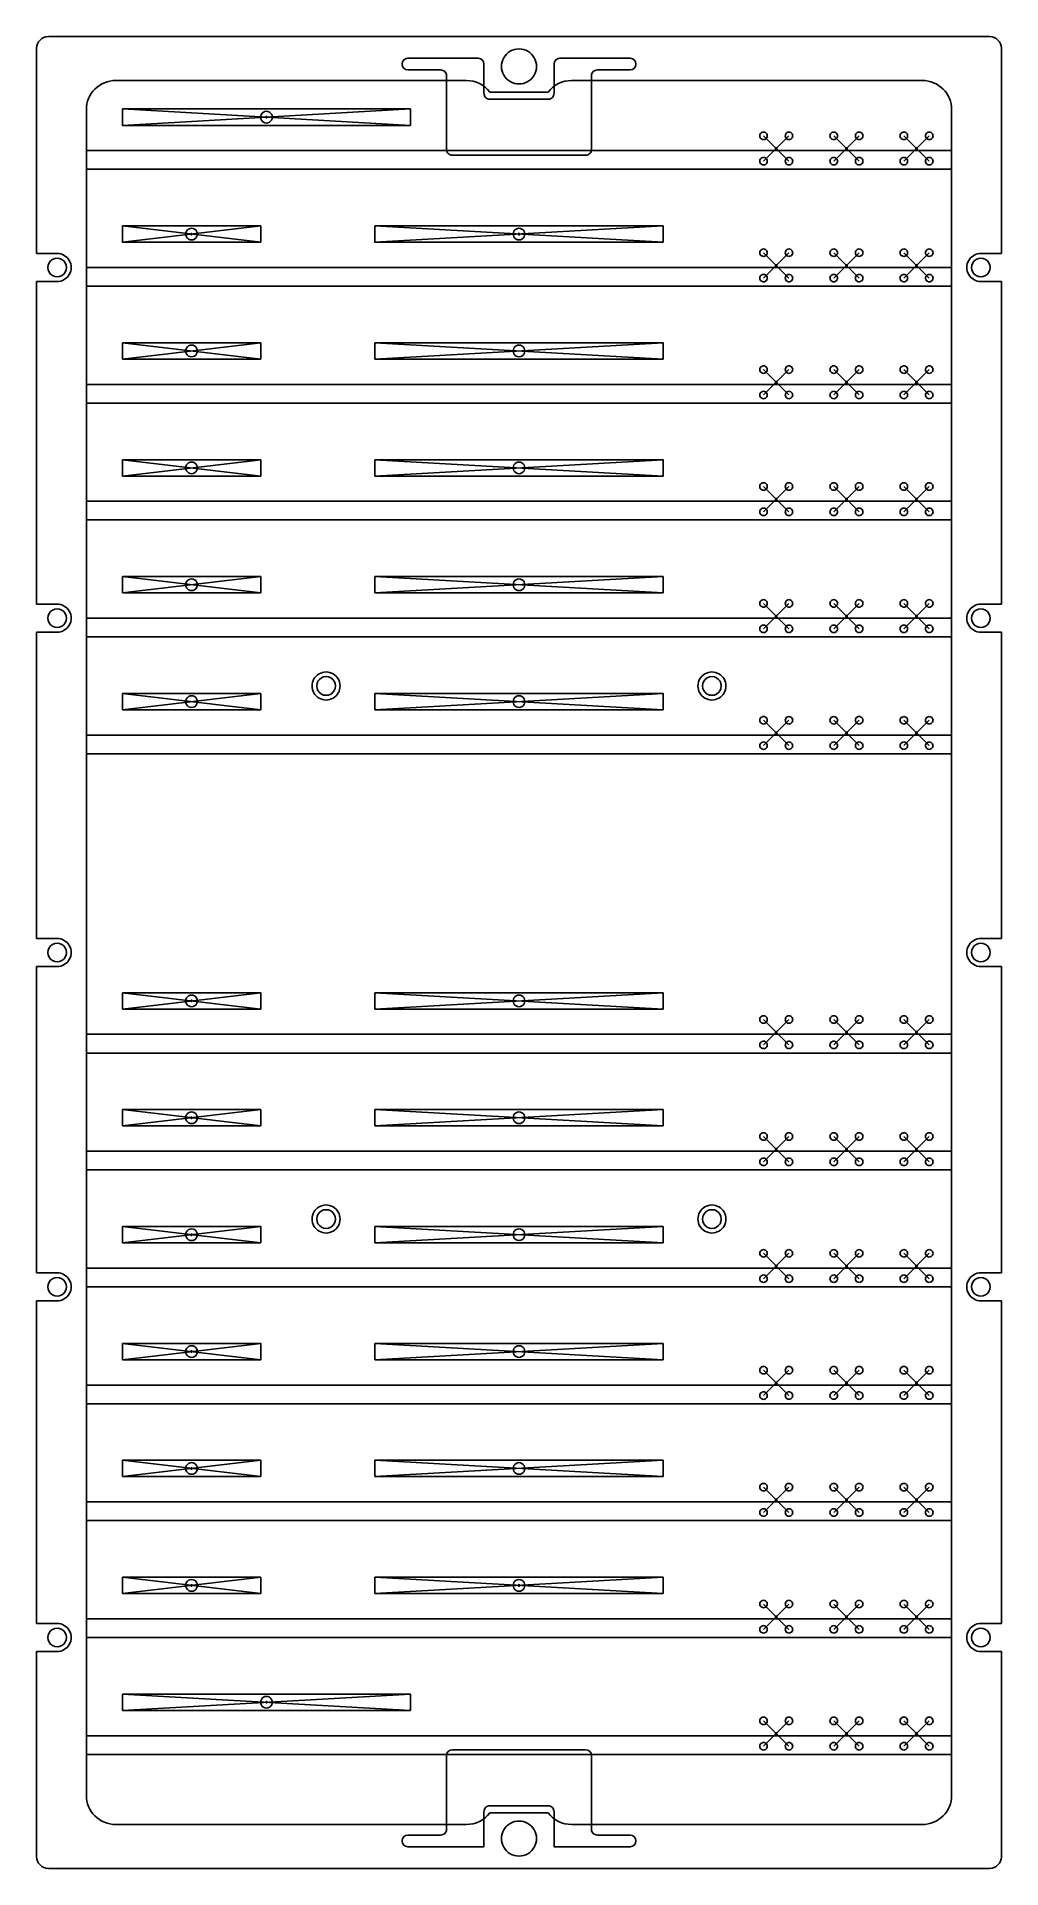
# Model space of a CAD drawing. Extents: x -41 to 41, y -78 to 78.
import ezdxf

# ---------------------------------------------------------------- set-up
doc = ezdxf.new("R2010")
doc.units = 0
doc.layers.get('0').update_dxf_attribs({"linetype": 'CONTINUOUS'})

msp = doc.modelspace()

# ---------------------------------------------------------------- linework, layer by layer
at = {"color": 7}
for points in [[(-40.25, 78.35), (40.25, 78.35)], [(-41.25, 77.35), (-41.25, 59.8)], [(41.25, 77.35), (41.25, 59.8)], [(-9.5, 76.5), (-3.5, 76.5)], [(-6.7, 75.5), (-9.5, 75.5)], [(-3, 76), (-3, 73.5)], [(3, 73.5), (3, 76)], [(3.5, 76.5), (9.5, 76.5)], [(9.5, 75.5), (6.7, 75.5)], [(-34.5, 74.6), (-4.5, 74.6)], [(-6.2, 68.7), (-6.2, 75)], [(34.5, 74.6), (4.5, 74.6)], [(6.2, 75), (6.2, 68.7)], [(-37, 72.1), (-37, -72.1)], [(-33.92, 72.16), (-9.28, 72.16)], [(-33.92, 72.16), (-33.92, 70.76), (-9.28, 70.76)], [(-33.92, 72.16), (-9.28, 70.76)], [(-33.92, 70.76), (-9.28, 72.16)], [(-9.28, 72.16), (-9.28, 70.76)], [(-2.5, 73.6), (2.5, 73.6)], [(-2.5, 73), (2.5, 73)], [(37, -72.1), (37, 72.1)], [(20.914591, 69.865409), (23.085409, 67.694591)], [(23.085409, 69.865409), (20.914591, 67.694591)], [(26.914591, 69.865409), (29.085409, 67.694591)], [(29.085409, 69.865409), (26.914591, 67.694591)], [(32.914591, 69.865409), (35.085409, 67.694591)], [(35.085409, 69.865409), (32.914591, 67.694591)], [(-37, 68.6), (37, 68.6)], [(-37, 68.6), (-37, 58.6)], [(5.7, 68.2), (-5.7, 68.2)], [(37, 67), (-37, 67)], [(-33.92, 62.16), (-22.08, 62.16)], [(-33.92, 62.16), (-33.92, 60.76), (-22.08, 60.76)], [(-33.92, 62.16), (-22.08, 60.76)], [(-33.92, 60.76), (-22.08, 62.16)], [(-22.08, 62.16), (-22.08, 60.76)], [(-12.32, 62.16), (12.32, 62.16)], [(-12.32, 62.16), (-12.32, 60.76), (12.32, 60.76)], [(-12.32, 62.16), (12.32, 60.76)], [(-12.32, 60.76), (12.32, 62.16)], [(12.32, 62.16), (12.32, 60.76)], [(-41.25, 59.8), (-39.5, 59.8)], [(20.914591, 59.865409), (23.085409, 57.694591)], [(23.085409, 59.865409), (20.914591, 57.694591)], [(26.914591, 59.865409), (29.085409, 57.694591)], [(29.085409, 59.865409), (26.914591, 57.694591)], [(32.914591, 59.865409), (35.085409, 57.694591)], [(35.085409, 59.865409), (32.914591, 57.694591)], [(39.5, 59.8), (41.25, 59.8)], [(-37, 58.6), (37, 58.6)], [(-39.5, 57.4), (-41.25, 57.4)], [(-41.25, 57.4), (-41.25, 29.8)], [(37, 57), (-37, 57)], [(41.25, 57.4), (39.5, 57.4)], [(41.25, 57.4), (41.25, 29.8)], [(-33.92, 52.16), (-33.92, 50.76)], [(-33.92, 52.16), (-22.08, 52.16)], [(-33.92, 50.76), (-22.08, 52.16)], [(-33.92, 52.16), (-22.08, 50.76)], [(-22.08, 52.16), (-22.08, 50.76)], [(-12.32, 50.76), (12.32, 52.16)], [(-12.32, 52.16), (12.32, 50.76)], [(-12.32, 52.16), (12.32, 52.16), (12.32, 50.76)], [(-12.32, 52.16), (-12.32, 50.76)], [(-33.92, 50.76), (-22.08, 50.76)], [(-12.32, 50.76), (12.32, 50.76)], [(-37, 48.6), (37, 48.6)], [(20.914591, 49.865409), (23.085409, 47.694591)], [(23.085409, 49.865409), (20.914591, 47.694591)], [(26.914591, 49.865409), (29.085409, 47.694591)], [(29.085409, 49.865409), (26.914591, 47.694591)], [(32.914591, 49.865409), (35.085409, 47.694591)], [(35.085409, 49.865409), (32.914591, 47.694591)], [(37, 47), (-37, 47)], [(-33.92, 42.16), (-33.92, 40.76)], [(-33.92, 42.16), (-22.08, 42.16)], [(-33.92, 40.76), (-22.08, 42.16)], [(-33.92, 42.16), (-22.08, 40.76)], [(-33.92, 40.76), (-22.08, 40.76)], [(-22.08, 42.16), (-22.08, 40.76)], [(-12.32, 40.76), (12.32, 42.16)], [(-12.32, 42.16), (12.32, 40.76)], [(-12.32, 42.16), (12.32, 42.16), (12.32, 40.76)], [(-12.32, 42.16), (-12.32, 40.76)], [(-12.32, 40.76), (12.32, 40.76)], [(20.914591, 39.865409), (23.085409, 37.694591)], [(23.085409, 39.865409), (20.914591, 37.694591)], [(26.914591, 39.865409), (29.085409, 37.694591)], [(29.085409, 39.865409), (26.914591, 37.694591)], [(32.914591, 39.865409), (35.085409, 37.694591)], [(35.085409, 39.865409), (32.914591, 37.694591)], [(-37, 38.6), (37, 38.6)], [(37, 37), (-37, 37)], [(-33.92, 32.16), (-33.92, 30.76)], [(-33.92, 32.16), (-22.08, 32.16)], [(-33.92, 30.76), (-22.08, 32.16)], [(-33.92, 32.16), (-22.08, 30.76)], [(-22.08, 32.16), (-22.08, 30.76)], [(-12.32, 30.76), (12.32, 32.16)], [(-12.32, 32.16), (12.32, 30.76)], [(-12.32, 32.16), (12.32, 32.16), (12.32, 30.76)], [(-12.32, 32.16), (-12.32, 30.76)], [(-41.25, 29.8), (-39.5, 29.8)], [(-33.92, 30.76), (-22.08, 30.76)], [(-12.32, 30.76), (12.32, 30.76)], [(20.914591, 29.865409), (23.085409, 27.694591)], [(23.085409, 29.865409), (20.914591, 27.694591)], [(26.914591, 29.865409), (29.085409, 27.694591)], [(29.085409, 29.865409), (26.914591, 27.694591)], [(32.914591, 29.865409), (35.085409, 27.694591)], [(35.085409, 29.865409), (32.914591, 27.694591)], [(39.5, 29.8), (41.25, 29.8)], [(-37, 28.6), (37, 28.6)], [(-39.5, 27.4), (-41.25, 27.4)], [(-41.25, 27.4), (-41.25, 1.2)], [(37, 27), (-37, 27)], [(41.25, 27.4), (39.5, 27.4)], [(41.25, 27.4), (41.25, 1.2)], [(-33.92, 22.16), (-33.92, 20.76)], [(-33.92, 22.16), (-22.08, 22.16)], [(-33.92, 20.76), (-22.08, 22.16)], [(-33.92, 22.16), (-22.08, 20.76)], [(-22.08, 22.16), (-22.08, 20.76)], [(-12.32, 20.76), (12.32, 22.16)], [(-12.32, 22.16), (12.32, 20.76)], [(-12.32, 22.16), (12.32, 22.16), (12.32, 20.76)], [(-12.32, 22.16), (-12.32, 20.76)], [(-33.92, 20.76), (-22.08, 20.76)], [(-12.32, 20.76), (12.32, 20.76)], [(20.914591, 19.865409), (23.085409, 17.694591)], [(23.085409, 19.865409), (20.914591, 17.694591)], [(26.914591, 19.865409), (29.085409, 17.694591)], [(29.085409, 19.865409), (26.914591, 17.694591)], [(32.914591, 19.865409), (35.085409, 17.694591)], [(35.085409, 19.865409), (32.914591, 17.694591)], [(-37, 18.6), (37, 18.6)], [(37, 17), (-37, 17)], [(-41.25, 1.2), (-39.5, 1.2)], [(39.5, 1.2), (41.25, 1.2)], [(-39.5, -1.2), (-41.25, -1.2)], [(-41.25, -1.2), (-41.25, -27.4)], [(41.25, -1.2), (39.5, -1.2)], [(41.25, -1.2), (41.25, -27.4)], [(-22.08, -4.84), (-22.08, -3.44), (-33.92, -3.44)], [(-33.92, -4.84), (-33.92, -3.44)], [(-22.08, -3.44), (-33.92, -4.84)], [(-22.08, -4.84), (-33.92, -3.44)], [(-12.32, -4.84), (-12.32, -3.44)], [(12.32, -3.44), (-12.32, -4.84)], [(12.32, -4.84), (-12.32, -3.44)], [(12.32, -3.44), (-12.32, -3.44)], [(12.32, -4.84), (12.32, -3.44)], [(-22.08, -4.84), (-33.92, -4.84)], [(12.32, -4.84), (-12.32, -4.84)], [(23.085409, -5.734591), (20.914591, -7.905409)], [(20.914591, -5.734591), (23.085409, -7.905409)], [(29.085409, -5.734591), (26.914591, -7.905409)], [(26.914591, -5.734591), (29.085409, -7.905409)], [(35.085409, -5.734591), (32.914591, -7.905409)], [(32.914591, -5.734591), (35.085409, -7.905409)], [(-37, -7), (37, -7)], [(37, -8.6), (-37, -8.6)], [(-22.08, -14.84), (-22.08, -13.44), (-33.92, -13.44)], [(-33.92, -14.84), (-33.92, -13.44)], [(-22.08, -13.44), (-33.92, -14.84)], [(-22.08, -14.84), (-33.92, -13.44)], [(-12.32, -14.84), (-12.32, -13.44)], [(12.32, -13.44), (-12.32, -14.84)], [(12.32, -14.84), (-12.32, -13.44)], [(12.32, -13.44), (-12.32, -13.44)], [(12.32, -14.84), (12.32, -13.44)], [(-22.08, -14.84), (-33.92, -14.84)], [(12.32, -14.84), (-12.32, -14.84)], [(-37, -17), (37, -17)], [(23.085409, -15.734591), (20.914591, -17.905409)], [(20.914591, -15.734591), (23.085409, -17.905409)], [(29.085409, -15.734591), (26.914591, -17.905409)], [(26.914591, -15.734591), (29.085409, -17.905409)], [(35.085409, -15.734591), (32.914591, -17.905409)], [(32.914591, -15.734591), (35.085409, -17.905409)], [(37, -18.6), (-37, -18.6)], [(-22.08, -24.84), (-22.08, -23.44), (-33.92, -23.44)], [(-33.92, -24.84), (-33.92, -23.44)], [(-22.08, -23.44), (-33.92, -24.84)], [(-22.08, -24.84), (-33.92, -23.44)], [(-12.32, -24.84), (-12.32, -23.44)], [(12.32, -23.44), (-12.32, -24.84)], [(12.32, -24.84), (-12.32, -23.44)], [(12.32, -23.44), (-12.32, -23.44)], [(12.32, -24.84), (12.32, -23.44)], [(-22.08, -24.84), (-33.92, -24.84)], [(12.32, -24.84), (-12.32, -24.84)], [(23.085409, -25.734591), (20.914591, -27.905409)], [(20.914591, -25.734591), (23.085409, -27.905409)], [(29.085409, -25.734591), (26.914591, -27.905409)], [(26.914591, -25.734591), (29.085409, -27.905409)], [(35.085409, -25.734591), (32.914591, -27.905409)], [(32.914591, -25.734591), (35.085409, -27.905409)], [(-41.25, -27.4), (-39.5, -27.4)], [(-37, -27), (37, -27)], [(39.5, -27.4), (41.25, -27.4)], [(37, -28.6), (-37, -28.6)], [(-39.5, -29.8), (-41.25, -29.8)], [(-41.25, -29.8), (-41.25, -57.4)], [(41.25, -29.8), (39.5, -29.8)], [(41.25, -29.8), (41.25, -57.4)], [(-22.08, -34.84), (-22.08, -33.44), (-33.92, -33.44)], [(-33.92, -34.84), (-33.92, -33.44)], [(-22.08, -33.44), (-33.92, -34.84)], [(-22.08, -34.84), (-33.92, -33.44)], [(-12.32, -34.84), (-12.32, -33.44)], [(12.32, -33.44), (-12.32, -34.84)], [(12.32, -34.84), (-12.32, -33.44)], [(12.32, -33.44), (-12.32, -33.44)], [(12.32, -34.84), (12.32, -33.44)], [(-22.08, -34.84), (-33.92, -34.84)], [(12.32, -34.84), (-12.32, -34.84)], [(23.085409, -35.734591), (20.914591, -37.905409)], [(20.914591, -35.734591), (23.085409, -37.905409)], [(29.085409, -35.734591), (26.914591, -37.905409)], [(26.914591, -35.734591), (29.085409, -37.905409)], [(35.085409, -35.734591), (32.914591, -37.905409)], [(32.914591, -35.734591), (35.085409, -37.905409)], [(-37, -37), (37, -37)], [(37, -38.6), (-37, -38.6)], [(-22.08, -44.84), (-22.08, -43.44), (-33.92, -43.44)], [(-33.92, -44.84), (-33.92, -43.44)], [(-22.08, -43.44), (-33.92, -44.84)], [(-22.08, -44.84), (-33.92, -43.44)], [(-12.32, -44.84), (-12.32, -43.44)], [(12.32, -43.44), (-12.32, -44.84)], [(12.32, -44.84), (-12.32, -43.44)], [(12.32, -43.44), (-12.32, -43.44)], [(12.32, -44.84), (12.32, -43.44)], [(-22.08, -44.84), (-33.92, -44.84)], [(12.32, -44.84), (-12.32, -44.84)], [(-37, -47), (37, -47)], [(23.085409, -45.734591), (20.914591, -47.905409)], [(20.914591, -45.734591), (23.085409, -47.905409)], [(29.085409, -45.734591), (26.914591, -47.905409)], [(26.914591, -45.734591), (29.085409, -47.905409)], [(35.085409, -45.734591), (32.914591, -47.905409)], [(32.914591, -45.734591), (35.085409, -47.905409)], [(37, -48.6), (-37, -48.6)], [(-22.08, -54.84), (-22.08, -53.44), (-33.92, -53.44)], [(-33.92, -54.84), (-33.92, -53.44)], [(-22.08, -54.84), (-33.92, -53.44)], [(-22.08, -53.44), (-33.92, -54.84)], [(-22.08, -54.84), (-33.92, -54.84)], [(12.32, -54.84), (12.32, -53.44), (-12.32, -53.44)], [(-12.32, -54.84), (-12.32, -53.44)], [(12.32, -54.84), (-12.32, -53.44)], [(12.32, -53.44), (-12.32, -54.84)], [(12.32, -54.84), (-12.32, -54.84)], [(23.085409, -55.734591), (20.914591, -57.905409)], [(20.914591, -55.734591), (23.085409, -57.905409)], [(29.085409, -55.734591), (26.914591, -57.905409)], [(26.914591, -55.734591), (29.085409, -57.905409)], [(35.085409, -55.734591), (32.914591, -57.905409)], [(32.914591, -55.734591), (35.085409, -57.905409)], [(-41.25, -57.4), (-39.5, -57.4)], [(-37, -57), (37, -57)], [(-37, -67), (-37, -57)], [(39.5, -57.4), (41.25, -57.4)], [(37, -58.6), (-37, -58.6)], [(-41.25, -59.8), (-41.25, -77.35)], [(-39.5, -59.8), (-41.25, -59.8)], [(41.25, -59.8), (39.5, -59.8)], [(41.25, -59.8), (41.25, -77.35)], [(-9.28, -64.84), (-9.28, -63.44), (-33.92, -63.44)], [(-33.92, -64.84), (-33.92, -63.44)], [(-9.28, -64.84), (-33.92, -63.44)], [(-9.28, -63.44), (-33.92, -64.84)], [(-9.28, -64.84), (-33.92, -64.84)], [(23.085409, -65.734591), (20.914591, -67.905409)], [(20.914591, -65.734591), (23.085409, -67.905409)], [(29.085409, -65.734591), (26.914591, -67.905409)], [(26.914591, -65.734591), (29.085409, -67.905409)], [(32.914591, -65.734591), (35.085409, -67.905409)], [(35.085409, -65.734591), (32.914591, -67.905409)], [(-37, -67), (37, -67)], [(37, -68.6), (-37, -68.6)], [(-6.2, -68.7), (-6.2, -75)], [(5.7, -68.2), (-5.7, -68.2)], [(6.2, -75), (6.2, -68.7)], [(-9.5, -76.5), (-3, -76.5), (-3, -73.5)], [(-2.5, -73), (2.5, -73)], [(-2.5, -73.6), (2.5, -73.6)], [(3, -73.5), (3, -76.5), (9.5, -76.5)], [(-34.5, -74.6), (-4.5, -74.6)], [(4.5, -74.6), (34.5, -74.6)], [(-6.7, -75.5), (-9.5, -75.5)], [(9.5, -75.5), (6.7, -75.5)], [(-40.25, -78.35), (40.25, -78.35)]]:
    msp.add_lwpolyline(points, dxfattribs=at)
for points in [[(1.5, 75.8)], [(1.5, 75.8)], [(-21.533854, 71.46)], [(-21.1, 71.46)], [(21.234591, 69.865409)], [(23.405409, 69.865409)], [(27.234591, 69.865409)], [(29.405409, 69.865409)], [(33.234591, 69.865409)], [(35.405409, 69.865409)], [(21.234591, 67.694591)], [(22.066146, 68.78)], [(23.405409, 67.694591)], [(27.234591, 67.694591)], [(28.066146, 68.78)], [(29.405409, 67.694591)], [(33.234591, 67.694591)], [(34.066146, 68.78)], [(35.405409, 67.694591)], [(-27.933854, 61.46)], [(-27.5, 61.46)], [(0.066146, 61.46)], [(0.5, 61.46)], [(21.234591, 59.865409)], [(23.405409, 59.865409)], [(27.234591, 59.865409)], [(29.405409, 59.865409)], [(33.234591, 59.865409)], [(35.405409, 59.865409)], [(-38.7, 58.6)], [(22.066146, 58.78)], [(28.066146, 58.78)], [(34.066146, 58.78)], [(40.3, 58.6)], [(21.234591, 57.694591)], [(23.405409, 57.694591)], [(27.234591, 57.694591)], [(29.405409, 57.694591)], [(33.234591, 57.694591)], [(35.405409, 57.694591)], [(-27.5, 51.46)], [(0.5, 51.46)], [(21.234591, 49.865409)], [(22.066146, 48.78)], [(23.405409, 49.865409)], [(27.234591, 49.865409)], [(28.066146, 48.78)], [(29.405409, 49.865409)], [(33.234591, 49.865409)], [(34.066146, 48.78)], [(35.405409, 49.865409)], [(21.234591, 47.694591)], [(23.405409, 47.694591)], [(27.234591, 47.694591)], [(29.405409, 47.694591)], [(33.234591, 47.694591)], [(35.405409, 47.694591)], [(-27.5, 41.46)], [(0.5, 41.46)], [(21.234591, 39.865409)], [(23.405409, 39.865409)], [(27.234591, 39.865409)], [(29.405409, 39.865409)], [(33.234591, 39.865409)], [(35.405409, 39.865409)], [(21.234591, 37.694591)], [(22.066146, 38.78)], [(23.405409, 37.694591)], [(27.234591, 37.694591)], [(28.066146, 38.78)], [(29.405409, 37.694591)], [(33.234591, 37.694591)], [(34.066146, 38.78)], [(35.405409, 37.694591)], [(-27.5, 31.46)], [(0.5, 31.46)], [(21.234591, 29.865409)], [(23.405409, 29.865409)], [(27.234591, 29.865409)], [(29.405409, 29.865409)], [(33.234591, 29.865409)], [(35.405409, 29.865409)], [(-38.7, 28.6)], [(22.066146, 28.78)], [(28.066146, 28.78)], [(34.066146, 28.78)], [(40.3, 28.6)], [(21.234591, 27.694591)], [(23.405409, 27.694591)], [(27.234591, 27.694591)], [(29.405409, 27.694591)], [(33.234591, 27.694591)], [(35.405409, 27.694591)], [(-15.7, 22.8)], [(-15.3, 22.8)], [(17.3, 22.8)], [(17.7, 22.8)], [(-27.5, 21.46)], [(0.5, 21.46)], [(21.234591, 19.865409)], [(23.405409, 19.865409)], [(27.234591, 19.865409)], [(29.405409, 19.865409)], [(33.234591, 19.865409)], [(35.405409, 19.865409)], [(21.234591, 17.694591)], [(22.066146, 18.78)], [(23.405409, 17.694591)], [(27.234591, 17.694591)], [(28.066146, 18.78)], [(29.405409, 17.694591)], [(33.234591, 17.694591)], [(34.066146, 18.78)], [(35.405409, 17.694591)], [(-38.7, 0)], [(40.3, 0)], [(-27.933854, -4.14)], [(-27.5, -4.14)], [(0.5, -4.14)], [(21.234591, -5.734591)], [(23.405409, -5.734591)], [(27.234591, -5.734591)], [(29.405409, -5.734591)], [(33.234591, -5.734591)], [(35.405409, -5.734591)], [(22.066146, -6.82)], [(28.066146, -6.82)], [(34.066146, -6.82)], [(21.234591, -7.905409)], [(23.405409, -7.905409)], [(27.234591, -7.905409)], [(29.405409, -7.905409)], [(33.234591, -7.905409)], [(35.405409, -7.905409)], [(-27.933854, -14.14)], [(-27.5, -14.14)], [(0.5, -14.14)], [(21.234591, -15.734591)], [(22.066146, -16.82)], [(23.405409, -15.734591)], [(27.234591, -15.734591)], [(28.066146, -16.82)], [(29.405409, -15.734591)], [(33.234591, -15.734591)], [(34.066146, -16.82)], [(35.405409, -15.734591)], [(21.234591, -17.905409)], [(23.405409, -17.905409)], [(27.234591, -17.905409)], [(29.405409, -17.905409)], [(33.234591, -17.905409)], [(35.405409, -17.905409)], [(-15.7, -22.8)], [(-15.3, -22.8)], [(17.3, -22.8)], [(17.7, -22.8)], [(-27.933854, -24.14)], [(-27.5, -24.14)], [(0.5, -24.14)], [(21.234591, -25.734591)], [(23.405409, -25.734591)], [(27.234591, -25.734591)], [(29.405409, -25.734591)], [(33.234591, -25.734591)], [(35.405409, -25.734591)], [(21.234591, -27.905409)], [(22.066146, -26.82)], [(23.405409, -27.905409)], [(27.234591, -27.905409)], [(28.066146, -26.82)], [(29.405409, -27.905409)], [(33.234591, -27.905409)], [(34.066146, -26.82)], [(35.405409, -27.905409)], [(-38.7, -28.6)], [(40.3, -28.6)], [(-27.933854, -34.14)], [(-27.5, -34.14)], [(0.5, -34.14)], [(21.234591, -35.734591)], [(23.405409, -35.734591)], [(27.234591, -35.734591)], [(29.405409, -35.734591)], [(33.234591, -35.734591)], [(35.405409, -35.734591)], [(22.066146, -36.82)], [(28.066146, -36.82)], [(34.066146, -36.82)], [(21.234591, -37.905409)], [(23.405409, -37.905409)], [(27.234591, -37.905409)], [(29.405409, -37.905409)], [(33.234591, -37.905409)], [(35.405409, -37.905409)], [(-27.933854, -44.14)], [(-27.5, -44.14)], [(0.5, -44.14)], [(21.234591, -45.734591)], [(22.066146, -46.82)], [(23.405409, -45.734591)], [(27.234591, -45.734591)], [(28.066146, -46.82)], [(29.405409, -45.734591)], [(33.234591, -45.734591)], [(34.066146, -46.82)], [(35.405409, -45.734591)], [(21.234591, -47.905409)], [(23.405409, -47.905409)], [(27.234591, -47.905409)], [(29.405409, -47.905409)], [(33.234591, -47.905409)], [(35.405409, -47.905409)], [(-27.933854, -54.14)], [(-27.5, -54.14)], [(0.066146, -54.14)], [(0.5, -54.14)], [(21.234591, -55.734591)], [(23.405409, -55.734591)], [(27.234591, -55.734591)], [(29.405409, -55.734591)], [(33.234591, -55.734591)], [(35.405409, -55.734591)], [(21.234591, -57.905409)], [(22.066146, -56.82)], [(23.405409, -57.905409)], [(27.234591, -57.905409)], [(28.066146, -56.82)], [(29.405409, -57.905409)], [(33.234591, -57.905409)], [(34.066146, -56.82)], [(35.405409, -57.905409)], [(-38.7, -58.6)], [(40.3, -58.6)], [(-21.533854, -64.14)], [(-21.1, -64.14)], [(21.234591, -65.734591)], [(23.405409, -65.734591)], [(27.234591, -65.734591)], [(29.405409, -65.734591)], [(33.234591, -65.734591)], [(35.405409, -65.734591)], [(22.066146, -66.82)], [(28.066146, -66.82)], [(34.066146, -66.82)], [(21.234591, -67.905409)], [(23.405409, -67.905409)], [(27.234591, -67.905409)], [(29.405409, -67.905409)], [(33.234591, -67.905409)], [(35.405409, -67.905409)], [(1.5, -75.8)], [(1.5, -75.8)]]:
    msp.add_lwpolyline(points, close=True, dxfattribs=at)
for points in [[(-40.25, 78.35), (-40.802285, 78.35), (-41.25, 77.902285), (-41.25, 77.35)], [(41.25, 77.35), (41.25, 77.902285), (40.802285, 78.35), (40.25, 78.35)], [(-0.75, 77.099038), (-1.214102, 76.831089), (-1.5, 76.335898), (-1.5, 75.8)], [(-0.75, 77.099038), (-1.214102, 76.831089), (-1.5, 76.335898), (-1.5, 75.8)], [(0.75, 77.099038), (0.285898, 77.366987), (-0.285898, 77.366987), (-0.75, 77.099038)], [(0.75, 77.099038), (0.285898, 77.366987), (-0.285898, 77.366987), (-0.75, 77.099038)], [(1.5, 75.8), (1.5, 76.335898), (1.214102, 76.831089), (0.75, 77.099038)], [(1.5, 75.8), (1.5, 76.335898), (1.214102, 76.831089), (0.75, 77.099038)], [(-9.5, 76.5), (-9.776, 76.499799), (-9.999636, 76.276), (-9.999636, 76)], [(-9.999636, 76), (-9.999636, 75.724), (-9.776, 75.500201), (-9.5, 75.5)], [(-6.346447, 75.353553), (-6.440215, 75.447322), (-6.567392, 75.5), (-6.7, 75.5)], [(-6.2, 75), (-6.2, 75.132608), (-6.252678, 75.259785), (-6.346447, 75.353553)], [(-3, 76), (-3, 76.276142), (-3.223858, 76.5), (-3.5, 76.5)], [(-1.5, 75.8), (-1.5, 75.264102), (-1.214102, 74.768911), (-0.75, 74.500962)], [(-1.5, 75.8), (-1.5, 75.264102), (-1.214102, 74.768911), (-0.75, 74.500962)], [(0.75, 74.500962), (1.214102, 74.768911), (1.5, 75.264102), (1.5, 75.8)], [(0.75, 74.500962), (1.214102, 74.768911), (1.5, 75.264102), (1.5, 75.8)], [(3.5, 76.5), (3.223858, 76.5), (3, 76.276142), (3, 76)], [(6.346447, 75.353553), (6.252678, 75.259785), (6.2, 75.132608), (6.2, 75)], [(6.7, 75.5), (6.567392, 75.5), (6.440215, 75.447322), (6.346447, 75.353553)], [(9.999636, 76), (9.999636, 76.276), (9.776, 76.499799), (9.5, 76.5)], [(9.5, 75.5), (9.776, 75.500201), (9.999636, 75.724), (9.999636, 76)], [(-36.267767, 73.867767), (-36.736608, 73.398926), (-37, 72.763041), (-37, 72.1)], [(-34.5, 74.6), (-35.163041, 74.6), (-35.798926, 74.336608), (-36.267767, 73.867767)], [(-2.5, 73.6), (-2.972136, 74.229515), (-3.713107, 74.6), (-4.5, 74.6)], [(-0.75, 74.500962), (-0.285898, 74.233013), (0.285898, 74.233013), (0.75, 74.500962)], [(-0.75, 74.500962), (-0.285898, 74.233013), (0.285898, 74.233013), (0.75, 74.500962)], [(4.5, 74.6), (3.713107, 74.6), (2.972136, 74.229515), (2.5, 73.6)], [(36.267767, 73.867767), (35.798926, 74.336608), (35.163041, 74.6), (34.5, 74.6)], [(37, 72.1), (37, 72.763041), (36.736608, 73.398926), (36.267767, 73.867767)], [(-3, 73.5), (-3, 73.367392), (-2.947322, 73.240215), (-2.853553, 73.146447)], [(-2.853553, 73.146447), (-2.759785, 73.052678), (-2.632608, 73), (-2.5, 73)], [(2.5, 73), (2.632608, 73), (2.759785, 73.052678), (2.853553, 73.146447)], [(2.853553, 73.146447), (2.947322, 73.240215), (3, 73.367392), (3, 73.5)], [(-21.85, 71.893013), (-22.004701, 71.803696), (-22.1, 71.638633), (-22.1, 71.46)], [(-22.1, 71.46), (-22.1, 71.281367), (-22.004701, 71.116304), (-21.85, 71.026987)], [(-21.35, 71.893013), (-21.5047, 71.982329), (-21.695299, 71.982329), (-21.85, 71.893013)], [(-21.85, 71.026987), (-21.695299, 70.937671), (-21.5047, 70.937671), (-21.35, 71.026987)], [(-21.633073, 71.517284), (-21.653538, 71.505468), (-21.666146, 71.483632), (-21.666146, 71.46)], [(-21.666146, 71.46), (-21.666146, 71.436368), (-21.653538, 71.414532), (-21.633073, 71.402716)], [(-21.566927, 71.517284), (-21.587393, 71.5291), (-21.612607, 71.5291), (-21.633073, 71.517284)], [(-21.633073, 71.402716), (-21.612607, 71.3909), (-21.587393, 71.3909), (-21.566927, 71.402716)], [(-21.533854, 71.46), (-21.533854, 71.483632), (-21.546461, 71.505468), (-21.566927, 71.517284)], [(-21.566927, 71.402716), (-21.546461, 71.414532), (-21.533854, 71.436368), (-21.533854, 71.46)], [(-21.1, 71.46), (-21.1, 71.638633), (-21.195299, 71.803696), (-21.35, 71.893013)], [(-21.35, 71.026987), (-21.195299, 71.116304), (-21.1, 71.281367), (-21.1, 71.46)], [(20.754507, 70.142779), (20.655456, 70.085552), (20.594487, 69.979803), (20.594591, 69.865409)], [(20.594591, 69.865409), (20.594487, 69.751015), (20.655456, 69.645265), (20.754507, 69.588038)], [(21.074675, 70.142779), (20.975624, 70.200007), (20.853558, 70.200007), (20.754507, 70.142779)], [(20.754507, 69.588038), (20.853558, 69.530811), (20.975624, 69.530811), (21.074675, 69.588038)], [(21.234591, 69.865409), (21.234695, 69.979803), (21.173726, 70.085552), (21.074675, 70.142779)], [(21.074675, 69.588038), (21.173726, 69.645265), (21.234695, 69.751015), (21.234591, 69.865409)], [(22.925409, 70.142537), (22.8264, 70.085374), (22.765409, 69.979734), (22.765409, 69.865409)], [(22.765409, 69.865409), (22.765409, 69.751084), (22.8264, 69.645443), (22.925409, 69.588281)], [(23.245409, 70.142537), (23.146401, 70.199699), (23.024417, 70.199699), (22.925409, 70.142537)], [(22.925409, 69.588281), (23.024417, 69.531118), (23.146401, 69.531118), (23.245409, 69.588281)], [(23.405409, 69.865409), (23.405409, 69.979734), (23.344417, 70.085374), (23.245409, 70.142537)], [(23.245409, 69.588281), (23.344417, 69.645443), (23.405409, 69.751084), (23.405409, 69.865409)], [(26.754591, 70.142537), (26.655583, 70.085374), (26.594591, 69.979734), (26.594591, 69.865409)], [(26.594591, 69.865409), (26.594591, 69.751084), (26.655583, 69.645443), (26.754591, 69.588281)], [(27.074591, 70.142537), (26.975583, 70.199699), (26.853599, 70.199699), (26.754591, 70.142537)], [(26.754591, 69.588281), (26.853599, 69.531118), (26.975583, 69.531118), (27.074591, 69.588281)], [(27.234591, 69.865409), (27.234591, 69.979734), (27.1736, 70.085374), (27.074591, 70.142537)], [(27.074591, 69.588281), (27.1736, 69.645443), (27.234591, 69.751084), (27.234591, 69.865409)], [(28.925325, 70.142779), (28.826274, 70.085552), (28.765305, 69.979803), (28.765409, 69.865409)], [(28.765409, 69.865409), (28.765305, 69.751015), (28.826274, 69.645265), (28.925325, 69.588038)], [(29.245493, 70.142779), (29.146442, 70.200007), (29.024376, 70.200007), (28.925325, 70.142779)], [(28.925325, 69.588038), (29.024376, 69.530811), (29.146442, 69.530811), (29.245493, 69.588038)], [(29.405409, 69.865409), (29.405513, 69.979803), (29.344544, 70.085552), (29.245493, 70.142779)], [(29.245493, 69.588038), (29.344544, 69.645265), (29.405513, 69.751015), (29.405409, 69.865409)], [(32.754591, 70.142537), (32.655583, 70.085374), (32.594591, 69.979734), (32.594591, 69.865409)], [(32.594591, 69.865409), (32.594591, 69.751084), (32.655583, 69.645443), (32.754591, 69.588281)], [(33.074591, 70.142537), (32.975583, 70.199699), (32.853599, 70.199699), (32.754591, 70.142537)], [(32.754591, 69.588281), (32.853599, 69.531118), (32.975583, 69.531118), (33.074591, 69.588281)], [(33.234591, 69.865409), (33.234591, 69.979734), (33.173599, 70.085374), (33.074591, 70.142537)], [(33.074591, 69.588281), (33.173599, 69.645443), (33.234591, 69.751084), (33.234591, 69.865409)], [(34.925409, 70.142537), (34.826401, 70.085374), (34.765409, 69.979734), (34.765409, 69.865409)], [(34.765409, 69.865409), (34.765409, 69.751084), (34.826401, 69.645443), (34.925409, 69.588281)], [(35.245409, 70.142537), (35.146401, 70.199699), (35.024417, 70.199699), (34.925409, 70.142537)], [(34.925409, 69.588281), (35.024417, 69.531118), (35.146401, 69.531118), (35.245409, 69.588281)], [(35.405409, 69.865409), (35.405409, 69.979734), (35.344417, 70.085374), (35.245409, 70.142537)], [(35.245409, 69.588281), (35.344417, 69.645443), (35.405409, 69.751084), (35.405409, 69.865409)], [(-6.2, 68.7), (-6.2, 68.567392), (-6.147322, 68.440215), (-6.053553, 68.346446)], [(-6.053553, 68.346446), (-5.959785, 68.252678), (-5.832608, 68.2), (-5.7, 68.2)], [(5.7, 68.2), (5.832608, 68.2), (5.959785, 68.252678), (6.053553, 68.346446)], [(6.053553, 68.346446), (6.147322, 68.440215), (6.2, 68.567392), (6.2, 68.7)], [(20.754507, 67.971962), (20.655456, 67.914735), (20.594487, 67.808985), (20.594591, 67.694591)], [(20.594591, 67.694591), (20.594487, 67.580197), (20.655456, 67.474448), (20.754507, 67.417221)], [(21.074675, 67.971962), (20.975624, 68.029189), (20.853558, 68.029189), (20.754507, 67.971962)], [(20.754507, 67.417221), (20.853558, 67.359993), (20.975624, 67.359993), (21.074675, 67.417221)], [(21.234591, 67.694591), (21.234695, 67.808985), (21.173726, 67.914735), (21.074675, 67.971962)], [(21.074675, 67.417221), (21.173726, 67.474448), (21.234695, 67.580197), (21.234591, 67.694591)], [(21.966927, 68.837284), (21.946461, 68.825468), (21.933854, 68.803632), (21.933854, 68.78)], [(21.933854, 68.78), (21.933854, 68.756368), (21.946461, 68.734532), (21.966927, 68.722716)], [(22.033073, 68.837284), (22.012607, 68.8491), (21.987393, 68.8491), (21.966927, 68.837284)], [(21.966927, 68.722716), (21.987393, 68.7109), (22.012607, 68.7109), (22.033073, 68.722716)], [(22.066146, 68.78), (22.066146, 68.803632), (22.053538, 68.825468), (22.033073, 68.837284)], [(22.033073, 68.722716), (22.053538, 68.734532), (22.066146, 68.756368), (22.066146, 68.78)], [(22.925409, 67.971719), (22.8264, 67.914557), (22.765409, 67.808916), (22.765409, 67.694591)], [(22.765409, 67.694591), (22.765409, 67.580266), (22.8264, 67.474626), (22.925409, 67.417463)], [(23.245409, 67.971719), (23.146401, 68.028882), (23.024417, 68.028882), (22.925409, 67.971719)], [(22.925409, 67.417463), (23.024417, 67.360301), (23.146401, 67.360301), (23.245409, 67.417463)], [(23.405409, 67.694591), (23.405409, 67.808916), (23.344417, 67.914557), (23.245409, 67.971719)], [(23.245409, 67.417463), (23.344417, 67.474626), (23.405409, 67.580266), (23.405409, 67.694591)], [(26.754591, 67.971719), (26.655583, 67.914557), (26.594591, 67.808916), (26.594591, 67.694591)], [(26.594591, 67.694591), (26.594591, 67.580266), (26.655583, 67.474626), (26.754591, 67.417463)], [(27.074591, 67.971719), (26.975583, 68.028882), (26.853599, 68.028882), (26.754591, 67.971719)], [(26.754591, 67.417463), (26.853599, 67.360301), (26.975583, 67.360301), (27.074591, 67.417463)], [(27.234591, 67.694591), (27.234591, 67.808916), (27.1736, 67.914557), (27.074591, 67.971719)], [(27.074591, 67.417463), (27.1736, 67.474626), (27.234591, 67.580266), (27.234591, 67.694591)], [(27.966927, 68.837284), (27.946462, 68.825468), (27.933854, 68.803632), (27.933854, 68.78)], [(27.933854, 68.78), (27.933854, 68.756368), (27.946462, 68.734532), (27.966927, 68.722716)], [(28.033073, 68.837284), (28.012607, 68.8491), (27.987393, 68.8491), (27.966927, 68.837284)], [(27.966927, 68.722716), (27.987393, 68.7109), (28.012607, 68.7109), (28.033073, 68.722716)], [(28.066146, 68.78), (28.066146, 68.803632), (28.053539, 68.825468), (28.033073, 68.837284)], [(28.033073, 68.722716), (28.053539, 68.734532), (28.066146, 68.756368), (28.066146, 68.78)], [(28.925325, 67.971962), (28.826274, 67.914735), (28.765305, 67.808985), (28.765409, 67.694591)], [(28.765409, 67.694591), (28.765305, 67.580197), (28.826274, 67.474448), (28.925325, 67.417221)], [(29.245493, 67.971962), (29.146442, 68.029189), (29.024376, 68.029189), (28.925325, 67.971962)], [(28.925325, 67.417221), (29.024376, 67.359993), (29.146442, 67.359993), (29.245493, 67.417221)], [(29.405409, 67.694591), (29.405513, 67.808985), (29.344544, 67.914735), (29.245493, 67.971962)], [(29.245493, 67.417221), (29.344544, 67.474448), (29.405513, 67.580197), (29.405409, 67.694591)], [(32.754591, 67.971719), (32.655583, 67.914557), (32.594591, 67.808916), (32.594591, 67.694591)], [(32.594591, 67.694591), (32.594591, 67.580266), (32.655583, 67.474626), (32.754591, 67.417463)], [(33.074591, 67.971719), (32.975583, 68.028882), (32.853599, 68.028882), (32.754591, 67.971719)], [(32.754591, 67.417463), (32.853599, 67.360301), (32.975583, 67.360301), (33.074591, 67.417463)], [(33.234591, 67.694591), (33.234591, 67.808916), (33.173599, 67.914557), (33.074591, 67.971719)], [(33.074591, 67.417463), (33.173599, 67.474626), (33.234591, 67.580266), (33.234591, 67.694591)], [(33.966927, 68.837284), (33.946461, 68.825468), (33.933854, 68.803632), (33.933854, 68.78)], [(33.933854, 68.78), (33.933854, 68.756368), (33.946461, 68.734532), (33.966927, 68.722716)], [(34.033073, 68.837284), (34.012607, 68.8491), (33.987393, 68.8491), (33.966927, 68.837284)], [(33.966927, 68.722716), (33.987393, 68.7109), (34.012607, 68.7109), (34.033073, 68.722716)], [(34.066146, 68.78), (34.066146, 68.803632), (34.053539, 68.825468), (34.033073, 68.837284)], [(34.033073, 68.722716), (34.053539, 68.734532), (34.066146, 68.756368), (34.066146, 68.78)], [(34.925409, 67.971719), (34.826401, 67.914557), (34.765409, 67.808916), (34.765409, 67.694591)], [(34.765409, 67.694591), (34.765409, 67.580266), (34.826401, 67.474626), (34.925409, 67.417463)], [(35.245409, 67.971719), (35.146401, 68.028882), (35.024417, 68.028882), (34.925409, 67.971719)], [(34.925409, 67.417463), (35.024417, 67.360301), (35.146401, 67.360301), (35.245409, 67.417463)], [(35.405409, 67.694591), (35.405409, 67.808916), (35.344417, 67.914557), (35.245409, 67.971719)], [(35.245409, 67.417463), (35.344417, 67.474626), (35.405409, 67.580266), (35.405409, 67.694591)], [(-28.250105, 61.893316), (-28.404859, 61.803919), (-28.50013, 61.638719), (-28.5, 61.46)], [(-28.5, 61.46), (-28.50013, 61.281281), (-28.404859, 61.116081), (-28.250105, 61.026684)], [(-27.749895, 61.893316), (-27.904649, 61.982713), (-28.095351, 61.982713), (-28.250105, 61.893316)], [(-28.033073, 61.517284), (-28.053539, 61.505468), (-28.066146, 61.483632), (-28.066146, 61.46)], [(-28.066146, 61.46), (-28.066146, 61.436368), (-28.053539, 61.414532), (-28.033073, 61.402716)], [(-27.966927, 61.517284), (-27.987393, 61.5291), (-28.012607, 61.5291), (-28.033073, 61.517284)], [(-28.033073, 61.402716), (-28.012607, 61.3909), (-27.987393, 61.3909), (-27.966927, 61.402716)], [(-27.933854, 61.46), (-27.933854, 61.483632), (-27.946462, 61.505468), (-27.966927, 61.517284)], [(-27.966927, 61.402716), (-27.946462, 61.414532), (-27.933854, 61.436368), (-27.933854, 61.46)], [(-27.5, 61.46), (-27.49987, 61.638719), (-27.595141, 61.803919), (-27.749895, 61.893316)], [(-27.749895, 61.026684), (-27.595141, 61.116081), (-27.49987, 61.281281), (-27.5, 61.46)], [(-0.25, 61.893013), (-0.404701, 61.803696), (-0.5, 61.638633), (-0.5, 61.46)], [(-0.5, 61.46), (-0.5, 61.281367), (-0.404701, 61.116304), (-0.25, 61.026987)], [(0.25, 61.893013), (0.095299, 61.982329), (-0.095299, 61.982329), (-0.25, 61.893013)], [(-0.033073, 61.517284), (-0.053539, 61.505468), (-0.066146, 61.483632), (-0.066146, 61.46)], [(-0.066146, 61.46), (-0.066146, 61.436368), (-0.053539, 61.414532), (-0.033073, 61.402716)], [(0.033073, 61.517284), (0.012607, 61.5291), (-0.012607, 61.5291), (-0.033073, 61.517284)], [(-0.033073, 61.402716), (-0.012607, 61.3909), (0.012607, 61.3909), (0.033073, 61.402716)], [(0.066146, 61.46), (0.066146, 61.483632), (0.053539, 61.505468), (0.033073, 61.517284)], [(0.033073, 61.402716), (0.053539, 61.414532), (0.066146, 61.436368), (0.066146, 61.46)], [(0.5, 61.46), (0.5, 61.638633), (0.404701, 61.803696), (0.25, 61.893013)], [(0.25, 61.026987), (0.404701, 61.116304), (0.5, 61.281367), (0.5, 61.46)], [(-38.46077, 59.2), (-38.675129, 59.571281), (-39.071281, 59.8), (-39.5, 59.8)], [(-28.250105, 61.026684), (-28.095351, 60.937287), (-27.904649, 60.937287), (-27.749895, 61.026684)], [(-0.25, 61.026987), (-0.095299, 60.937671), (0.095299, 60.937671), (0.25, 61.026987)], [(20.754507, 60.14278), (20.655456, 60.085552), (20.594487, 59.979803), (20.594591, 59.865409)], [(20.594591, 59.865409), (20.594487, 59.751015), (20.655456, 59.645266), (20.754507, 59.588038)], [(21.074675, 60.14278), (20.975624, 60.200007), (20.853558, 60.200007), (20.754507, 60.14278)], [(20.754507, 59.588038), (20.853558, 59.530811), (20.975624, 59.530811), (21.074675, 59.588038)], [(21.234591, 59.865409), (21.234695, 59.979803), (21.173726, 60.085552), (21.074675, 60.14278)], [(21.074675, 59.588038), (21.173726, 59.645266), (21.234695, 59.751015), (21.234591, 59.865409)], [(22.925409, 60.142537), (22.8264, 60.085375), (22.765409, 59.979734), (22.765409, 59.865409)], [(22.765409, 59.865409), (22.765409, 59.751084), (22.8264, 59.645443), (22.925409, 59.588281)], [(23.245409, 60.142537), (23.146401, 60.1997), (23.024417, 60.1997), (22.925409, 60.142537)], [(22.925409, 59.588281), (23.024417, 59.531118), (23.146401, 59.531118), (23.245409, 59.588281)], [(23.405409, 59.865409), (23.405409, 59.979734), (23.344417, 60.085375), (23.245409, 60.142537)], [(23.245409, 59.588281), (23.344417, 59.645443), (23.405409, 59.751084), (23.405409, 59.865409)], [(26.754591, 60.142537), (26.655583, 60.085375), (26.594591, 59.979734), (26.594591, 59.865409)], [(26.594591, 59.865409), (26.594591, 59.751084), (26.655583, 59.645443), (26.754591, 59.588281)], [(27.074591, 60.142537), (26.975583, 60.1997), (26.853599, 60.1997), (26.754591, 60.142537)], [(26.754591, 59.588281), (26.853599, 59.531118), (26.975583, 59.531118), (27.074591, 59.588281)], [(27.234591, 59.865409), (27.234591, 59.979734), (27.1736, 60.085375), (27.074591, 60.142537)], [(27.074591, 59.588281), (27.1736, 59.645443), (27.234591, 59.751084), (27.234591, 59.865409)], [(28.925325, 60.14278), (28.826274, 60.085552), (28.765305, 59.979803), (28.765409, 59.865409)], [(28.765409, 59.865409), (28.765305, 59.751015), (28.826274, 59.645266), (28.925325, 59.588038)], [(29.245493, 60.14278), (29.146442, 60.200007), (29.024376, 60.200007), (28.925325, 60.14278)], [(28.925325, 59.588038), (29.024376, 59.530811), (29.146442, 59.530811), (29.245493, 59.588038)], [(29.405409, 59.865409), (29.405513, 59.979803), (29.344544, 60.085552), (29.245493, 60.14278)], [(29.245493, 59.588038), (29.344544, 59.645266), (29.405513, 59.751015), (29.405409, 59.865409)], [(32.754591, 60.142537), (32.655583, 60.085375), (32.594591, 59.979734), (32.594591, 59.865409)], [(32.594591, 59.865409), (32.594591, 59.751084), (32.655583, 59.645443), (32.754591, 59.588281)], [(33.074591, 60.142537), (32.975583, 60.1997), (32.853599, 60.1997), (32.754591, 60.142537)], [(32.754591, 59.588281), (32.853599, 59.531118), (32.975583, 59.531118), (33.074591, 59.588281)], [(33.234591, 59.865409), (33.234591, 59.979734), (33.173599, 60.085375), (33.074591, 60.142537)], [(33.074591, 59.588281), (33.173599, 59.645443), (33.234591, 59.751084), (33.234591, 59.865409)], [(34.925409, 60.142537), (34.826401, 60.085375), (34.765409, 59.979734), (34.765409, 59.865409)], [(34.765409, 59.865409), (34.765409, 59.751084), (34.826401, 59.645443), (34.925409, 59.588281)], [(35.245409, 60.142537), (35.146401, 60.1997), (35.024417, 60.1997), (34.925409, 60.142537)], [(34.925409, 59.588281), (35.024417, 59.531118), (35.146401, 59.531118), (35.245409, 59.588281)], [(35.405409, 59.865409), (35.405409, 59.979734), (35.344417, 60.085375), (35.245409, 60.142537)], [(35.245409, 59.588281), (35.344417, 59.645443), (35.405409, 59.751084), (35.405409, 59.865409)], [(39.5, 59.8), (39.071281, 59.8), (38.675129, 59.571281), (38.46077, 59.2)], [(-39.9, 59.29282), (-40.147521, 59.149914), (-40.3, 58.885812), (-40.3, 58.6)], [(-40.3, 58.6), (-40.3, 58.314188), (-40.147521, 58.050086), (-39.9, 57.90718)], [(-39.1, 59.29282), (-39.347521, 59.435727), (-39.652479, 59.435727), (-39.9, 59.29282)], [(-39.5, 57.4), (-39.071281, 57.4), (-38.675129, 57.628719), (-38.46077, 58)], [(-38.7, 58.6), (-38.7, 58.885812), (-38.852479, 59.149914), (-39.1, 59.29282)], [(-39.1, 57.90718), (-38.852479, 58.050086), (-38.7, 58.314188), (-38.7, 58.6)], [(-38.46077, 58), (-38.24641, 58.371281), (-38.24641, 58.828719), (-38.46077, 59.2)], [(21.074675, 57.971962), (20.975624, 58.029189), (20.853558, 58.029189), (20.754507, 57.971962)], [(21.966927, 58.837284), (21.946461, 58.825468), (21.933854, 58.803632), (21.933854, 58.78)], [(21.933854, 58.78), (21.933854, 58.756368), (21.946461, 58.734532), (21.966927, 58.722716)], [(22.033073, 58.837284), (22.012607, 58.8491), (21.987393, 58.8491), (21.966927, 58.837284)], [(21.966927, 58.722716), (21.987393, 58.7109), (22.012607, 58.7109), (22.033073, 58.722716)], [(22.066146, 58.78), (22.066146, 58.803632), (22.053538, 58.825468), (22.033073, 58.837284)], [(22.033073, 58.722716), (22.053538, 58.734532), (22.066146, 58.756368), (22.066146, 58.78)], [(23.245409, 57.971719), (23.146401, 58.028882), (23.024417, 58.028882), (22.925409, 57.971719)], [(27.074591, 57.971719), (26.975583, 58.028882), (26.853599, 58.028882), (26.754591, 57.971719)], [(27.966927, 58.837284), (27.946462, 58.825468), (27.933854, 58.803632), (27.933854, 58.78)], [(27.933854, 58.78), (27.933854, 58.756368), (27.946462, 58.734532), (27.966927, 58.722716)], [(28.033073, 58.837284), (28.012607, 58.8491), (27.987393, 58.8491), (27.966927, 58.837284)], [(27.966927, 58.722716), (27.987393, 58.7109), (28.012607, 58.7109), (28.033073, 58.722716)], [(28.066146, 58.78), (28.066146, 58.803632), (28.053539, 58.825468), (28.033073, 58.837284)], [(28.033073, 58.722716), (28.053539, 58.734532), (28.066146, 58.756368), (28.066146, 58.78)], [(29.245493, 57.971962), (29.146442, 58.029189), (29.024376, 58.029189), (28.925325, 57.971962)], [(33.074591, 57.971719), (32.975583, 58.028882), (32.853599, 58.028882), (32.754591, 57.971719)], [(33.966927, 58.837284), (33.946461, 58.825468), (33.933854, 58.803632), (33.933854, 58.78)], [(33.933854, 58.78), (33.933854, 58.756368), (33.946461, 58.734532), (33.966927, 58.722716)], [(34.033073, 58.837284), (34.012607, 58.8491), (33.987393, 58.8491), (33.966927, 58.837284)], [(33.966927, 58.722716), (33.987393, 58.7109), (34.012607, 58.7109), (34.033073, 58.722716)], [(34.066146, 58.78), (34.066146, 58.803632), (34.053539, 58.825468), (34.033073, 58.837284)], [(34.033073, 58.722716), (34.053539, 58.734532), (34.066146, 58.756368), (34.066146, 58.78)], [(35.245409, 57.971719), (35.146401, 58.028882), (35.024417, 58.028882), (34.925409, 57.971719)], [(38.46077, 59.2), (38.24641, 58.828719), (38.24641, 58.371281), (38.46077, 58)], [(38.46077, 58), (38.675129, 57.628719), (39.071281, 57.4), (39.5, 57.4)], [(39.1, 59.29282), (38.852479, 59.149914), (38.7, 58.885812), (38.7, 58.6)], [(38.7, 58.6), (38.7, 58.314188), (38.852479, 58.050086), (39.1, 57.90718)], [(39.9, 59.29282), (39.652479, 59.435727), (39.347521, 59.435727), (39.1, 59.29282)], [(40.3, 58.6), (40.3, 58.885812), (40.147521, 59.149914), (39.9, 59.29282)], [(39.9, 57.90718), (40.147521, 58.050086), (40.3, 58.314188), (40.3, 58.6)], [(-39.9, 57.90718), (-39.652479, 57.764273), (-39.347521, 57.764273), (-39.1, 57.90718)], [(20.754507, 57.971962), (20.655456, 57.914735), (20.594487, 57.808985), (20.594591, 57.694591)], [(20.594591, 57.694591), (20.594487, 57.580197), (20.655456, 57.474448), (20.754507, 57.41722)], [(20.754507, 57.41722), (20.853558, 57.359993), (20.975624, 57.359993), (21.074675, 57.41722)], [(21.234591, 57.694591), (21.234695, 57.808985), (21.173726, 57.914735), (21.074675, 57.971962)], [(21.074675, 57.41722), (21.173726, 57.474448), (21.234695, 57.580197), (21.234591, 57.694591)], [(22.925409, 57.971719), (22.8264, 57.914557), (22.765409, 57.808916), (22.765409, 57.694591)], [(22.765409, 57.694591), (22.765409, 57.580266), (22.8264, 57.474625), (22.925409, 57.417463)], [(22.925409, 57.417463), (23.024417, 57.3603), (23.146401, 57.3603), (23.245409, 57.417463)], [(23.405409, 57.694591), (23.405409, 57.808916), (23.344417, 57.914557), (23.245409, 57.971719)], [(23.245409, 57.417463), (23.344417, 57.474625), (23.405409, 57.580266), (23.405409, 57.694591)], [(26.754591, 57.971719), (26.655583, 57.914557), (26.594591, 57.808916), (26.594591, 57.694591)], [(26.594591, 57.694591), (26.594591, 57.580266), (26.655583, 57.474625), (26.754591, 57.417463)], [(26.754591, 57.417463), (26.853599, 57.3603), (26.975583, 57.3603), (27.074591, 57.417463)], [(27.234591, 57.694591), (27.234591, 57.808916), (27.1736, 57.914557), (27.074591, 57.971719)], [(27.074591, 57.417463), (27.1736, 57.474625), (27.234591, 57.580266), (27.234591, 57.694591)], [(28.925325, 57.971962), (28.826274, 57.914735), (28.765305, 57.808985), (28.765409, 57.694591)], [(28.765409, 57.694591), (28.765305, 57.580197), (28.826274, 57.474448), (28.925325, 57.41722)], [(28.925325, 57.41722), (29.024376, 57.359993), (29.146442, 57.359993), (29.245493, 57.41722)], [(29.405409, 57.694591), (29.405513, 57.808985), (29.344544, 57.914735), (29.245493, 57.971962)], [(29.245493, 57.41722), (29.344544, 57.474448), (29.405513, 57.580197), (29.405409, 57.694591)], [(32.754591, 57.971719), (32.655583, 57.914557), (32.594591, 57.808916), (32.594591, 57.694591)], [(32.594591, 57.694591), (32.594591, 57.580266), (32.655583, 57.474625), (32.754591, 57.417463)], [(32.754591, 57.417463), (32.853599, 57.3603), (32.975583, 57.3603), (33.074591, 57.417463)], [(33.234591, 57.694591), (33.234591, 57.808916), (33.173599, 57.914557), (33.074591, 57.971719)], [(33.074591, 57.417463), (33.173599, 57.474625), (33.234591, 57.580266), (33.234591, 57.694591)], [(34.925409, 57.971719), (34.826401, 57.914557), (34.765409, 57.808916), (34.765409, 57.694591)], [(34.765409, 57.694591), (34.765409, 57.580266), (34.826401, 57.474625), (34.925409, 57.417463)], [(34.925409, 57.417463), (35.024417, 57.3603), (35.146401, 57.3603), (35.245409, 57.417463)], [(35.405409, 57.694591), (35.405409, 57.808916), (35.344417, 57.914557), (35.245409, 57.971719)], [(35.245409, 57.417463), (35.344417, 57.474625), (35.405409, 57.580266), (35.405409, 57.694591)], [(39.1, 57.90718), (39.347521, 57.764273), (39.652479, 57.764273), (39.9, 57.90718)], [(-28.250105, 51.893316), (-28.404859, 51.803919), (-28.50013, 51.638719), (-28.5, 51.46)], [(-27.749895, 51.893316), (-27.904649, 51.982713), (-28.095351, 51.982713), (-28.250105, 51.893316)], [(-27.5, 51.46), (-27.49987, 51.638719), (-27.595141, 51.803919), (-27.749895, 51.893316)], [(-0.25, 51.893013), (-0.404701, 51.803696), (-0.5, 51.638633), (-0.5, 51.46)], [(0.25, 51.893013), (0.095299, 51.982329), (-0.095299, 51.982329), (-0.25, 51.893013)], [(0.5, 51.46), (0.5, 51.638633), (0.404701, 51.803696), (0.25, 51.893013)], [(-28.5, 51.46), (-28.50013, 51.281281), (-28.404859, 51.116081), (-28.250105, 51.026684)], [(-28.250105, 51.026684), (-28.095351, 50.937287), (-27.904649, 50.937287), (-27.749895, 51.026684)], [(-27.749895, 51.026684), (-27.595141, 51.116081), (-27.49987, 51.281281), (-27.5, 51.46)], [(-0.5, 51.46), (-0.5, 51.281367), (-0.404701, 51.116304), (-0.25, 51.026987)], [(-0.25, 51.026987), (-0.095299, 50.937671), (0.095299, 50.937671), (0.25, 51.026987)], [(0.25, 51.026987), (0.404701, 51.116304), (0.5, 51.281367), (0.5, 51.46)], [(21.074675, 50.14278), (20.975624, 50.200007), (20.853558, 50.200007), (20.754507, 50.14278)], [(23.245409, 50.142537), (23.146401, 50.1997), (23.024417, 50.1997), (22.925409, 50.142537)], [(27.074591, 50.142537), (26.975583, 50.1997), (26.853599, 50.1997), (26.754591, 50.142537)], [(29.245493, 50.14278), (29.146442, 50.200007), (29.024376, 50.200007), (28.925325, 50.14278)], [(33.074591, 50.142537), (32.975583, 50.1997), (32.853599, 50.1997), (32.754591, 50.142537)], [(35.245409, 50.142537), (35.146401, 50.1997), (35.024417, 50.1997), (34.925409, 50.142537)], [(20.754507, 50.14278), (20.655456, 50.085552), (20.594487, 49.979803), (20.594591, 49.865409)], [(20.594591, 49.865409), (20.594487, 49.751015), (20.655456, 49.645265), (20.754507, 49.588038)], [(20.754507, 49.588038), (20.853558, 49.530811), (20.975624, 49.530811), (21.074675, 49.588038)], [(21.234591, 49.865409), (21.234695, 49.979803), (21.173726, 50.085552), (21.074675, 50.14278)], [(21.074675, 49.588038), (21.173726, 49.645265), (21.234695, 49.751015), (21.234591, 49.865409)], [(21.966927, 48.837284), (21.946461, 48.825468), (21.933854, 48.803632), (21.933854, 48.78)], [(21.933854, 48.78), (21.933854, 48.756368), (21.946461, 48.734532), (21.966927, 48.722716)], [(22.033073, 48.837284), (22.012607, 48.8491), (21.987393, 48.8491), (21.966927, 48.837284)], [(21.966927, 48.722716), (21.987393, 48.7109), (22.012607, 48.7109), (22.033073, 48.722716)], [(22.066146, 48.78), (22.066146, 48.803632), (22.053538, 48.825468), (22.033073, 48.837284)], [(22.033073, 48.722716), (22.053538, 48.734532), (22.066146, 48.756368), (22.066146, 48.78)], [(22.925409, 50.142537), (22.8264, 50.085375), (22.765409, 49.979734), (22.765409, 49.865409)], [(22.765409, 49.865409), (22.765409, 49.751084), (22.8264, 49.645443), (22.925409, 49.588281)], [(22.925409, 49.588281), (23.024417, 49.531118), (23.146401, 49.531118), (23.245409, 49.588281)], [(23.405409, 49.865409), (23.405409, 49.979734), (23.344417, 50.085375), (23.245409, 50.142537)], [(23.245409, 49.588281), (23.344417, 49.645443), (23.405409, 49.751084), (23.405409, 49.865409)], [(26.754591, 50.142537), (26.655583, 50.085375), (26.594591, 49.979734), (26.594591, 49.865409)], [(26.594591, 49.865409), (26.594591, 49.751084), (26.655583, 49.645443), (26.754591, 49.588281)], [(26.754591, 49.588281), (26.853599, 49.531118), (26.975583, 49.531118), (27.074591, 49.588281)], [(27.234591, 49.865409), (27.234591, 49.979734), (27.1736, 50.085375), (27.074591, 50.142537)], [(27.074591, 49.588281), (27.1736, 49.645443), (27.234591, 49.751084), (27.234591, 49.865409)], [(27.966927, 48.837284), (27.946462, 48.825468), (27.933854, 48.803632), (27.933854, 48.78)], [(27.933854, 48.78), (27.933854, 48.756368), (27.946462, 48.734532), (27.966927, 48.722716)], [(28.033073, 48.837284), (28.012607, 48.8491), (27.987393, 48.8491), (27.966927, 48.837284)], [(27.966927, 48.722716), (27.987393, 48.7109), (28.012607, 48.7109), (28.033073, 48.722716)], [(28.066146, 48.78), (28.066146, 48.803632), (28.053539, 48.825468), (28.033073, 48.837284)], [(28.033073, 48.722716), (28.053539, 48.734532), (28.066146, 48.756368), (28.066146, 48.78)], [(28.925325, 50.14278), (28.826274, 50.085552), (28.765305, 49.979803), (28.765409, 49.865409)], [(28.765409, 49.865409), (28.765305, 49.751015), (28.826274, 49.645265), (28.925325, 49.588038)], [(28.925325, 49.588038), (29.024376, 49.530811), (29.146442, 49.530811), (29.245493, 49.588038)], [(29.405409, 49.865409), (29.405513, 49.979803), (29.344544, 50.085552), (29.245493, 50.14278)], [(29.245493, 49.588038), (29.344544, 49.645265), (29.405513, 49.751015), (29.405409, 49.865409)], [(32.754591, 50.142537), (32.655583, 50.085375), (32.594591, 49.979734), (32.594591, 49.865409)], [(32.594591, 49.865409), (32.594591, 49.751084), (32.655583, 49.645443), (32.754591, 49.588281)], [(32.754591, 49.588281), (32.853599, 49.531118), (32.975583, 49.531118), (33.074591, 49.588281)], [(33.234591, 49.865409), (33.234591, 49.979734), (33.173599, 50.085375), (33.074591, 50.142537)], [(33.074591, 49.588281), (33.173599, 49.645443), (33.234591, 49.751084), (33.234591, 49.865409)], [(33.966927, 48.837284), (33.946461, 48.825468), (33.933854, 48.803632), (33.933854, 48.78)], [(33.933854, 48.78), (33.933854, 48.756368), (33.946461, 48.734532), (33.966927, 48.722716)], [(34.033073, 48.837284), (34.012607, 48.8491), (33.987393, 48.8491), (33.966927, 48.837284)], [(33.966927, 48.722716), (33.987393, 48.7109), (34.012607, 48.7109), (34.033073, 48.722716)], [(34.066146, 48.78), (34.066146, 48.803632), (34.053539, 48.825468), (34.033073, 48.837284)], [(34.033073, 48.722716), (34.053539, 48.734532), (34.066146, 48.756368), (34.066146, 48.78)], [(34.925409, 50.142537), (34.826401, 50.085375), (34.765409, 49.979734), (34.765409, 49.865409)], [(34.765409, 49.865409), (34.765409, 49.751084), (34.826401, 49.645443), (34.925409, 49.588281)], [(34.925409, 49.588281), (35.024417, 49.531118), (35.146401, 49.531118), (35.245409, 49.588281)], [(35.405409, 49.865409), (35.405409, 49.979734), (35.344417, 50.085375), (35.245409, 50.142537)], [(35.245409, 49.588281), (35.344417, 49.645443), (35.405409, 49.751084), (35.405409, 49.865409)], [(20.754507, 47.971962), (20.655456, 47.914734), (20.594487, 47.808985), (20.594591, 47.694591)], [(20.594591, 47.694591), (20.594487, 47.580197), (20.655456, 47.474448), (20.754507, 47.41722)], [(21.074675, 47.971962), (20.975624, 48.029189), (20.853558, 48.029189), (20.754507, 47.971962)], [(20.754507, 47.41722), (20.853558, 47.359993), (20.975624, 47.359993), (21.074675, 47.41722)], [(21.234591, 47.694591), (21.234695, 47.808985), (21.173726, 47.914734), (21.074675, 47.971962)], [(21.074675, 47.41722), (21.173726, 47.474448), (21.234695, 47.580197), (21.234591, 47.694591)], [(22.925409, 47.971719), (22.8264, 47.914557), (22.765409, 47.808916), (22.765409, 47.694591)], [(22.765409, 47.694591), (22.765409, 47.580266), (22.8264, 47.474625), (22.925409, 47.417463)], [(23.245409, 47.971719), (23.146401, 48.028882), (23.024417, 48.028882), (22.925409, 47.971719)], [(22.925409, 47.417463), (23.024417, 47.3603), (23.146401, 47.3603), (23.245409, 47.417463)], [(23.405409, 47.694591), (23.405409, 47.808916), (23.344417, 47.914557), (23.245409, 47.971719)], [(23.245409, 47.417463), (23.344417, 47.474625), (23.405409, 47.580266), (23.405409, 47.694591)], [(26.754591, 47.971719), (26.655583, 47.914557), (26.594591, 47.808916), (26.594591, 47.694591)], [(26.594591, 47.694591), (26.594591, 47.580266), (26.655583, 47.474625), (26.754591, 47.417463)], [(27.074591, 47.971719), (26.975583, 48.028882), (26.853599, 48.028882), (26.754591, 47.971719)], [(26.754591, 47.417463), (26.853599, 47.3603), (26.975583, 47.3603), (27.074591, 47.417463)], [(27.234591, 47.694591), (27.234591, 47.808916), (27.1736, 47.914557), (27.074591, 47.971719)], [(27.074591, 47.417463), (27.1736, 47.474625), (27.234591, 47.580266), (27.234591, 47.694591)], [(28.925325, 47.971962), (28.826274, 47.914734), (28.765305, 47.808985), (28.765409, 47.694591)], [(28.765409, 47.694591), (28.765305, 47.580197), (28.826274, 47.474448), (28.925325, 47.41722)], [(29.245493, 47.971962), (29.146442, 48.029189), (29.024376, 48.029189), (28.925325, 47.971962)], [(28.925325, 47.41722), (29.024376, 47.359993), (29.146442, 47.359993), (29.245493, 47.41722)], [(29.405409, 47.694591), (29.405513, 47.808985), (29.344544, 47.914734), (29.245493, 47.971962)], [(29.245493, 47.41722), (29.344544, 47.474448), (29.405513, 47.580197), (29.405409, 47.694591)], [(32.754591, 47.971719), (32.655583, 47.914557), (32.594591, 47.808916), (32.594591, 47.694591)], [(32.594591, 47.694591), (32.594591, 47.580266), (32.655583, 47.474625), (32.754591, 47.417463)], [(33.074591, 47.971719), (32.975583, 48.028882), (32.853599, 48.028882), (32.754591, 47.971719)], [(32.754591, 47.417463), (32.853599, 47.3603), (32.975583, 47.3603), (33.074591, 47.417463)], [(33.234591, 47.694591), (33.234591, 47.808916), (33.173599, 47.914557), (33.074591, 47.971719)], [(33.074591, 47.417463), (33.173599, 47.474625), (33.234591, 47.580266), (33.234591, 47.694591)], [(34.925409, 47.971719), (34.826401, 47.914557), (34.765409, 47.808916), (34.765409, 47.694591)], [(34.765409, 47.694591), (34.765409, 47.580266), (34.826401, 47.474625), (34.925409, 47.417463)], [(35.245409, 47.971719), (35.146401, 48.028882), (35.024417, 48.028882), (34.925409, 47.971719)], [(34.925409, 47.417463), (35.024417, 47.3603), (35.146401, 47.3603), (35.245409, 47.417463)], [(35.405409, 47.694591), (35.405409, 47.808916), (35.344417, 47.914557), (35.245409, 47.971719)], [(35.245409, 47.417463), (35.344417, 47.474625), (35.405409, 47.580266), (35.405409, 47.694591)], [(-28.250105, 41.893316), (-28.404859, 41.803919), (-28.50013, 41.63872), (-28.5, 41.46)], [(-28.5, 41.46), (-28.50013, 41.281281), (-28.404859, 41.116082), (-28.250105, 41.026684)], [(-27.749895, 41.893316), (-27.904649, 41.982713), (-28.095351, 41.982713), (-28.250105, 41.893316)], [(-28.250105, 41.026684), (-28.095351, 40.937287), (-27.904649, 40.937287), (-27.749895, 41.026684)], [(-27.5, 41.46), (-27.49987, 41.63872), (-27.595141, 41.803919), (-27.749895, 41.893316)], [(-27.749895, 41.026684), (-27.595141, 41.116082), (-27.49987, 41.281281), (-27.5, 41.46)], [(-0.25, 41.893013), (-0.404701, 41.803696), (-0.5, 41.638633), (-0.5, 41.46)], [(-0.5, 41.46), (-0.5, 41.281367), (-0.404701, 41.116304), (-0.25, 41.026987)], [(0.25, 41.893013), (0.095299, 41.982329), (-0.095299, 41.982329), (-0.25, 41.893013)], [(-0.25, 41.026987), (-0.095299, 40.937671), (0.095299, 40.937671), (0.25, 41.026987)], [(0.5, 41.46), (0.5, 41.638633), (0.404701, 41.803696), (0.25, 41.893013)], [(0.25, 41.026987), (0.404701, 41.116304), (0.5, 41.281367), (0.5, 41.46)], [(20.754507, 40.14278), (20.655456, 40.085552), (20.594487, 39.979803), (20.594591, 39.865409)], [(20.594591, 39.865409), (20.594487, 39.751015), (20.655456, 39.645266), (20.754507, 39.588038)], [(21.074675, 40.14278), (20.975624, 40.200007), (20.853558, 40.200007), (20.754507, 40.14278)], [(20.754507, 39.588038), (20.853558, 39.530811), (20.975624, 39.530811), (21.074675, 39.588038)], [(21.234591, 39.865409), (21.234695, 39.979803), (21.173726, 40.085552), (21.074675, 40.14278)], [(21.074675, 39.588038), (21.173726, 39.645266), (21.234695, 39.751015), (21.234591, 39.865409)], [(22.925409, 40.142537), (22.8264, 40.085375), (22.765409, 39.979734), (22.765409, 39.865409)], [(22.765409, 39.865409), (22.765409, 39.751084), (22.8264, 39.645443), (22.925409, 39.588281)], [(23.245409, 40.142537), (23.146401, 40.1997), (23.024417, 40.1997), (22.925409, 40.142537)], [(22.925409, 39.588281), (23.024417, 39.531118), (23.146401, 39.531118), (23.245409, 39.588281)], [(23.405409, 39.865409), (23.405409, 39.979734), (23.344417, 40.085375), (23.245409, 40.142537)], [(23.245409, 39.588281), (23.344417, 39.645443), (23.405409, 39.751084), (23.405409, 39.865409)], [(26.754591, 40.142537), (26.655583, 40.085375), (26.594591, 39.979734), (26.594591, 39.865409)], [(26.594591, 39.865409), (26.594591, 39.751084), (26.655583, 39.645443), (26.754591, 39.588281)], [(27.074591, 40.142537), (26.975583, 40.1997), (26.853599, 40.1997), (26.754591, 40.142537)], [(26.754591, 39.588281), (26.853599, 39.531118), (26.975583, 39.531118), (27.074591, 39.588281)], [(27.234591, 39.865409), (27.234591, 39.979734), (27.1736, 40.085375), (27.074591, 40.142537)], [(27.074591, 39.588281), (27.1736, 39.645443), (27.234591, 39.751084), (27.234591, 39.865409)], [(28.925325, 40.14278), (28.826274, 40.085552), (28.765305, 39.979803), (28.765409, 39.865409)], [(28.765409, 39.865409), (28.765305, 39.751015), (28.826274, 39.645266), (28.925325, 39.588038)], [(29.245493, 40.14278), (29.146442, 40.200007), (29.024376, 40.200007), (28.925325, 40.14278)], [(28.925325, 39.588038), (29.024376, 39.530811), (29.146442, 39.530811), (29.245493, 39.588038)], [(29.405409, 39.865409), (29.405513, 39.979803), (29.344544, 40.085552), (29.245493, 40.14278)], [(29.245493, 39.588038), (29.344544, 39.645266), (29.405513, 39.751015), (29.405409, 39.865409)], [(32.754591, 40.142537), (32.655583, 40.085375), (32.594591, 39.979734), (32.594591, 39.865409)], [(32.594591, 39.865409), (32.594591, 39.751084), (32.655583, 39.645443), (32.754591, 39.588281)], [(33.074591, 40.142537), (32.975583, 40.1997), (32.853599, 40.1997), (32.754591, 40.142537)], [(32.754591, 39.588281), (32.853599, 39.531118), (32.975583, 39.531118), (33.074591, 39.588281)], [(33.234591, 39.865409), (33.234591, 39.979734), (33.173599, 40.085375), (33.074591, 40.142537)], [(33.074591, 39.588281), (33.173599, 39.645443), (33.234591, 39.751084), (33.234591, 39.865409)], [(34.925409, 40.142537), (34.826401, 40.085375), (34.765409, 39.979734), (34.765409, 39.865409)], [(34.765409, 39.865409), (34.765409, 39.751084), (34.826401, 39.645443), (34.925409, 39.588281)], [(35.245409, 40.142537), (35.146401, 40.1997), (35.024417, 40.1997), (34.925409, 40.142537)], [(34.925409, 39.588281), (35.024417, 39.531118), (35.146401, 39.531118), (35.245409, 39.588281)], [(35.405409, 39.865409), (35.405409, 39.979734), (35.344417, 40.085375), (35.245409, 40.142537)], [(35.245409, 39.588281), (35.344417, 39.645443), (35.405409, 39.751084), (35.405409, 39.865409)], [(20.754507, 37.971962), (20.655456, 37.914735), (20.594487, 37.808985), (20.594591, 37.694591)], [(20.594591, 37.694591), (20.594487, 37.580197), (20.655456, 37.474448), (20.754507, 37.417221)], [(21.074675, 37.971962), (20.975624, 38.029189), (20.853558, 38.029189), (20.754507, 37.971962)], [(21.234591, 37.694591), (21.234695, 37.808985), (21.173726, 37.914735), (21.074675, 37.971962)], [(21.074675, 37.417221), (21.173726, 37.474448), (21.234695, 37.580197), (21.234591, 37.694591)], [(21.966927, 38.837284), (21.946461, 38.825468), (21.933854, 38.803632), (21.933854, 38.78)], [(21.933854, 38.78), (21.933854, 38.756368), (21.946461, 38.734532), (21.966927, 38.722716)], [(22.033073, 38.837284), (22.012607, 38.8491), (21.987393, 38.8491), (21.966927, 38.837284)], [(21.966927, 38.722716), (21.987393, 38.7109), (22.012607, 38.7109), (22.033073, 38.722716)], [(22.066146, 38.78), (22.066146, 38.803632), (22.053538, 38.825468), (22.033073, 38.837284)], [(22.033073, 38.722716), (22.053538, 38.734532), (22.066146, 38.756368), (22.066146, 38.78)], [(22.925409, 37.971719), (22.8264, 37.914557), (22.765409, 37.808916), (22.765409, 37.694591)], [(22.765409, 37.694591), (22.765409, 37.580266), (22.8264, 37.474625), (22.925409, 37.417463)], [(23.245409, 37.971719), (23.146401, 38.028882), (23.024417, 38.028882), (22.925409, 37.971719)], [(23.405409, 37.694591), (23.405409, 37.808916), (23.344417, 37.914557), (23.245409, 37.971719)], [(23.245409, 37.417463), (23.344417, 37.474625), (23.405409, 37.580266), (23.405409, 37.694591)], [(26.754591, 37.971719), (26.655583, 37.914557), (26.594591, 37.808916), (26.594591, 37.694591)], [(26.594591, 37.694591), (26.594591, 37.580266), (26.655583, 37.474625), (26.754591, 37.417463)], [(27.074591, 37.971719), (26.975583, 38.028882), (26.853599, 38.028882), (26.754591, 37.971719)], [(27.234591, 37.694591), (27.234591, 37.808916), (27.1736, 37.914557), (27.074591, 37.971719)], [(27.074591, 37.417463), (27.1736, 37.474625), (27.234591, 37.580266), (27.234591, 37.694591)], [(27.966927, 38.837284), (27.946462, 38.825468), (27.933854, 38.803632), (27.933854, 38.78)], [(27.933854, 38.78), (27.933854, 38.756368), (27.946462, 38.734532), (27.966927, 38.722716)], [(28.033073, 38.837284), (28.012607, 38.8491), (27.987393, 38.8491), (27.966927, 38.837284)], [(27.966927, 38.722716), (27.987393, 38.7109), (28.012607, 38.7109), (28.033073, 38.722716)], [(28.066146, 38.78), (28.066146, 38.803632), (28.053539, 38.825468), (28.033073, 38.837284)], [(28.033073, 38.722716), (28.053539, 38.734532), (28.066146, 38.756368), (28.066146, 38.78)], [(28.925325, 37.971962), (28.826274, 37.914735), (28.765305, 37.808985), (28.765409, 37.694591)], [(28.765409, 37.694591), (28.765305, 37.580197), (28.826274, 37.474448), (28.925325, 37.417221)], [(29.245493, 37.971962), (29.146442, 38.029189), (29.024376, 38.029189), (28.925325, 37.971962)], [(29.405409, 37.694591), (29.405513, 37.808985), (29.344544, 37.914735), (29.245493, 37.971962)], [(29.245493, 37.417221), (29.344544, 37.474448), (29.405513, 37.580197), (29.405409, 37.694591)], [(32.754591, 37.971719), (32.655583, 37.914557), (32.594591, 37.808916), (32.594591, 37.694591)], [(32.594591, 37.694591), (32.594591, 37.580266), (32.655583, 37.474625), (32.754591, 37.417463)], [(33.074591, 37.971719), (32.975583, 38.028882), (32.853599, 38.028882), (32.754591, 37.971719)], [(33.234591, 37.694591), (33.234591, 37.808916), (33.173599, 37.914557), (33.074591, 37.971719)], [(33.074591, 37.417463), (33.173599, 37.474625), (33.234591, 37.580266), (33.234591, 37.694591)], [(33.966927, 38.837284), (33.946461, 38.825468), (33.933854, 38.803632), (33.933854, 38.78)], [(33.933854, 38.78), (33.933854, 38.756368), (33.946461, 38.734532), (33.966927, 38.722716)], [(34.033073, 38.837284), (34.012607, 38.8491), (33.987393, 38.8491), (33.966927, 38.837284)], [(33.966927, 38.722716), (33.987393, 38.7109), (34.012607, 38.7109), (34.033073, 38.722716)], [(34.066146, 38.78), (34.066146, 38.803632), (34.053539, 38.825468), (34.033073, 38.837284)], [(34.033073, 38.722716), (34.053539, 38.734532), (34.066146, 38.756368), (34.066146, 38.78)], [(34.925409, 37.971719), (34.826401, 37.914557), (34.765409, 37.808916), (34.765409, 37.694591)], [(34.765409, 37.694591), (34.765409, 37.580266), (34.826401, 37.474625), (34.925409, 37.417463)], [(35.245409, 37.971719), (35.146401, 38.028882), (35.024417, 38.028882), (34.925409, 37.971719)], [(35.405409, 37.694591), (35.405409, 37.808916), (35.344417, 37.914557), (35.245409, 37.971719)], [(35.245409, 37.417463), (35.344417, 37.474625), (35.405409, 37.580266), (35.405409, 37.694591)], [(20.754507, 37.417221), (20.853558, 37.359993), (20.975624, 37.359993), (21.074675, 37.417221)], [(22.925409, 37.417463), (23.024417, 37.3603), (23.146401, 37.3603), (23.245409, 37.417463)], [(26.754591, 37.417463), (26.853599, 37.3603), (26.975583, 37.3603), (27.074591, 37.417463)], [(28.925325, 37.417221), (29.024376, 37.359993), (29.146442, 37.359993), (29.245493, 37.417221)], [(32.754591, 37.417463), (32.853599, 37.3603), (32.975583, 37.3603), (33.074591, 37.417463)], [(34.925409, 37.417463), (35.024417, 37.3603), (35.146401, 37.3603), (35.245409, 37.417463)], [(-28.250105, 31.893316), (-28.404859, 31.803919), (-28.50013, 31.638719), (-28.5, 31.46)], [(-28.5, 31.46), (-28.50013, 31.281281), (-28.404859, 31.116081), (-28.250105, 31.026684)], [(-27.749895, 31.893316), (-27.904649, 31.982713), (-28.095351, 31.982713), (-28.250105, 31.893316)], [(-27.5, 31.46), (-27.49987, 31.638719), (-27.595141, 31.803919), (-27.749895, 31.893316)], [(-27.749895, 31.026684), (-27.595141, 31.116081), (-27.49987, 31.281281), (-27.5, 31.46)], [(-0.25, 31.893013), (-0.404701, 31.803696), (-0.5, 31.638633), (-0.5, 31.46)], [(-0.5, 31.46), (-0.5, 31.281367), (-0.404701, 31.116304), (-0.25, 31.026987)], [(0.25, 31.893013), (0.095299, 31.982329), (-0.095299, 31.982329), (-0.25, 31.893013)], [(0.5, 31.46), (0.5, 31.638633), (0.404701, 31.803696), (0.25, 31.893013)], [(0.25, 31.026987), (0.404701, 31.116304), (0.5, 31.281367), (0.5, 31.46)], [(-38.46077, 29.2), (-38.675129, 29.571281), (-39.071281, 29.8), (-39.5, 29.8)], [(-28.250105, 31.026684), (-28.095351, 30.937287), (-27.904649, 30.937287), (-27.749895, 31.026684)], [(-0.25, 31.026987), (-0.095299, 30.937671), (0.095299, 30.937671), (0.25, 31.026987)], [(20.754507, 30.14278), (20.655456, 30.085552), (20.594487, 29.979803), (20.594591, 29.865409)], [(20.594591, 29.865409), (20.594487, 29.751015), (20.655456, 29.645265), (20.754507, 29.588038)], [(21.074675, 30.14278), (20.975624, 30.200007), (20.853558, 30.200007), (20.754507, 30.14278)], [(21.234591, 29.865409), (21.234695, 29.979803), (21.173726, 30.085552), (21.074675, 30.14278)], [(21.074675, 29.588038), (21.173726, 29.645265), (21.234695, 29.751015), (21.234591, 29.865409)], [(22.925409, 30.142537), (22.8264, 30.085375), (22.765409, 29.979734), (22.765409, 29.865409)], [(22.765409, 29.865409), (22.765409, 29.751084), (22.8264, 29.645443), (22.925409, 29.588281)], [(23.245409, 30.142537), (23.146401, 30.1997), (23.024417, 30.1997), (22.925409, 30.142537)], [(23.405409, 29.865409), (23.405409, 29.979734), (23.344417, 30.085375), (23.245409, 30.142537)], [(23.245409, 29.588281), (23.344417, 29.645443), (23.405409, 29.751084), (23.405409, 29.865409)], [(26.754591, 30.142537), (26.655583, 30.085375), (26.594591, 29.979734), (26.594591, 29.865409)], [(26.594591, 29.865409), (26.594591, 29.751084), (26.655583, 29.645443), (26.754591, 29.588281)], [(27.074591, 30.142537), (26.975583, 30.1997), (26.853599, 30.1997), (26.754591, 30.142537)], [(27.234591, 29.865409), (27.234591, 29.979734), (27.1736, 30.085375), (27.074591, 30.142537)], [(27.074591, 29.588281), (27.1736, 29.645443), (27.234591, 29.751084), (27.234591, 29.865409)], [(28.925325, 30.14278), (28.826274, 30.085552), (28.765305, 29.979803), (28.765409, 29.865409)], [(28.765409, 29.865409), (28.765305, 29.751015), (28.826274, 29.645265), (28.925325, 29.588038)], [(29.245493, 30.14278), (29.146442, 30.200007), (29.024376, 30.200007), (28.925325, 30.14278)], [(29.405409, 29.865409), (29.405513, 29.979803), (29.344544, 30.085552), (29.245493, 30.14278)], [(29.245493, 29.588038), (29.344544, 29.645265), (29.405513, 29.751015), (29.405409, 29.865409)], [(32.754591, 30.142537), (32.655583, 30.085375), (32.594591, 29.979734), (32.594591, 29.865409)], [(32.594591, 29.865409), (32.594591, 29.751084), (32.655583, 29.645443), (32.754591, 29.588281)], [(33.074591, 30.142537), (32.975583, 30.1997), (32.853599, 30.1997), (32.754591, 30.142537)], [(33.234591, 29.865409), (33.234591, 29.979734), (33.173599, 30.085375), (33.074591, 30.142537)], [(33.074591, 29.588281), (33.173599, 29.645443), (33.234591, 29.751084), (33.234591, 29.865409)], [(34.925409, 30.142537), (34.826401, 30.085375), (34.765409, 29.979734), (34.765409, 29.865409)], [(34.765409, 29.865409), (34.765409, 29.751084), (34.826401, 29.645443), (34.925409, 29.588281)], [(35.245409, 30.142537), (35.146401, 30.1997), (35.024417, 30.1997), (34.925409, 30.142537)], [(35.405409, 29.865409), (35.405409, 29.979734), (35.344417, 30.085375), (35.245409, 30.142537)], [(35.245409, 29.588281), (35.344417, 29.645443), (35.405409, 29.751084), (35.405409, 29.865409)], [(39.5, 29.8), (39.071281, 29.8), (38.675129, 29.571281), (38.46077, 29.2)], [(-39.9, 29.29282), (-40.147521, 29.149914), (-40.3, 28.885812), (-40.3, 28.6)], [(-40.3, 28.6), (-40.3, 28.314187), (-40.147521, 28.050086), (-39.9, 27.90718)], [(-39.1, 29.29282), (-39.347521, 29.435727), (-39.652479, 29.435727), (-39.9, 29.29282)], [(-38.7, 28.6), (-38.7, 28.885812), (-38.852479, 29.149914), (-39.1, 29.29282)], [(-39.1, 27.90718), (-38.852479, 28.050086), (-38.7, 28.314187), (-38.7, 28.6)], [(-38.46077, 28), (-38.24641, 28.371281), (-38.24641, 28.828719), (-38.46077, 29.2)], [(20.754507, 29.588038), (20.853558, 29.530811), (20.975624, 29.530811), (21.074675, 29.588038)], [(21.966927, 28.837284), (21.946461, 28.825468), (21.933854, 28.803632), (21.933854, 28.78)], [(21.933854, 28.78), (21.933854, 28.756368), (21.946461, 28.734532), (21.966927, 28.722716)], [(22.033073, 28.837284), (22.012607, 28.8491), (21.987393, 28.8491), (21.966927, 28.837284)], [(21.966927, 28.722716), (21.987393, 28.7109), (22.012607, 28.7109), (22.033073, 28.722716)], [(22.066146, 28.78), (22.066146, 28.803632), (22.053538, 28.825468), (22.033073, 28.837284)], [(22.033073, 28.722716), (22.053538, 28.734532), (22.066146, 28.756368), (22.066146, 28.78)], [(22.925409, 29.588281), (23.024417, 29.531118), (23.146401, 29.531118), (23.245409, 29.588281)], [(26.754591, 29.588281), (26.853599, 29.531118), (26.975583, 29.531118), (27.074591, 29.588281)], [(27.966927, 28.837284), (27.946462, 28.825468), (27.933854, 28.803632), (27.933854, 28.78)], [(27.933854, 28.78), (27.933854, 28.756368), (27.946462, 28.734532), (27.966927, 28.722716)], [(28.033073, 28.837284), (28.012607, 28.8491), (27.987393, 28.8491), (27.966927, 28.837284)], [(27.966927, 28.722716), (27.987393, 28.7109), (28.012607, 28.7109), (28.033073, 28.722716)], [(28.066146, 28.78), (28.066146, 28.803632), (28.053539, 28.825468), (28.033073, 28.837284)], [(28.033073, 28.722716), (28.053539, 28.734532), (28.066146, 28.756368), (28.066146, 28.78)], [(28.925325, 29.588038), (29.024376, 29.530811), (29.146442, 29.530811), (29.245493, 29.588038)], [(32.754591, 29.588281), (32.853599, 29.531118), (32.975583, 29.531118), (33.074591, 29.588281)], [(33.966927, 28.837284), (33.946461, 28.825468), (33.933854, 28.803632), (33.933854, 28.78)], [(33.933854, 28.78), (33.933854, 28.756368), (33.946461, 28.734532), (33.966927, 28.722716)], [(34.033073, 28.837284), (34.012607, 28.8491), (33.987393, 28.8491), (33.966927, 28.837284)], [(33.966927, 28.722716), (33.987393, 28.7109), (34.012607, 28.7109), (34.033073, 28.722716)], [(34.066146, 28.78), (34.066146, 28.803632), (34.053539, 28.825468), (34.033073, 28.837284)], [(34.033073, 28.722716), (34.053539, 28.734532), (34.066146, 28.756368), (34.066146, 28.78)], [(34.925409, 29.588281), (35.024417, 29.531118), (35.146401, 29.531118), (35.245409, 29.588281)], [(38.46077, 29.2), (38.24641, 28.828719), (38.24641, 28.371281), (38.46077, 28)], [(39.1, 29.29282), (38.852479, 29.149914), (38.7, 28.885812), (38.7, 28.6)], [(38.7, 28.6), (38.7, 28.314187), (38.852479, 28.050086), (39.1, 27.90718)], [(39.9, 29.29282), (39.652479, 29.435727), (39.347521, 29.435727), (39.1, 29.29282)], [(40.3, 28.6), (40.3, 28.885812), (40.147521, 29.149914), (39.9, 29.29282)], [(39.9, 27.90718), (40.147521, 28.050086), (40.3, 28.314187), (40.3, 28.6)], [(-39.9, 27.90718), (-39.652479, 27.764273), (-39.347521, 27.764273), (-39.1, 27.90718)], [(-39.5, 27.4), (-39.071281, 27.4), (-38.675129, 27.628719), (-38.46077, 28)], [(20.754507, 27.971962), (20.655456, 27.914734), (20.594487, 27.808985), (20.594591, 27.694591)], [(20.594591, 27.694591), (20.594487, 27.580197), (20.655456, 27.474448), (20.754507, 27.41722)], [(21.074675, 27.971962), (20.975624, 28.029189), (20.853558, 28.029189), (20.754507, 27.971962)], [(20.754507, 27.41722), (20.853558, 27.359993), (20.975624, 27.359993), (21.074675, 27.41722)], [(21.234591, 27.694591), (21.234695, 27.808985), (21.173726, 27.914734), (21.074675, 27.971962)], [(21.074675, 27.41722), (21.173726, 27.474448), (21.234695, 27.580197), (21.234591, 27.694591)], [(22.925409, 27.971719), (22.8264, 27.914557), (22.765409, 27.808916), (22.765409, 27.694591)], [(22.765409, 27.694591), (22.765409, 27.580266), (22.8264, 27.474625), (22.925409, 27.417463)], [(23.245409, 27.971719), (23.146401, 28.028882), (23.024417, 28.028882), (22.925409, 27.971719)], [(22.925409, 27.417463), (23.024417, 27.3603), (23.146401, 27.3603), (23.245409, 27.417463)], [(23.405409, 27.694591), (23.405409, 27.808916), (23.344417, 27.914557), (23.245409, 27.971719)], [(23.245409, 27.417463), (23.344417, 27.474625), (23.405409, 27.580266), (23.405409, 27.694591)], [(26.754591, 27.971719), (26.655583, 27.914557), (26.594591, 27.808916), (26.594591, 27.694591)], [(26.594591, 27.694591), (26.594591, 27.580266), (26.655583, 27.474625), (26.754591, 27.417463)], [(27.074591, 27.971719), (26.975583, 28.028882), (26.853599, 28.028882), (26.754591, 27.971719)], [(26.754591, 27.417463), (26.853599, 27.3603), (26.975583, 27.3603), (27.074591, 27.417463)], [(27.234591, 27.694591), (27.234591, 27.808916), (27.1736, 27.914557), (27.074591, 27.971719)], [(27.074591, 27.417463), (27.1736, 27.474625), (27.234591, 27.580266), (27.234591, 27.694591)], [(28.925325, 27.971962), (28.826274, 27.914734), (28.765305, 27.808985), (28.765409, 27.694591)], [(28.765409, 27.694591), (28.765305, 27.580197), (28.826274, 27.474448), (28.925325, 27.41722)], [(29.245493, 27.971962), (29.146442, 28.029189), (29.024376, 28.029189), (28.925325, 27.971962)], [(28.925325, 27.41722), (29.024376, 27.359993), (29.146442, 27.359993), (29.245493, 27.41722)], [(29.405409, 27.694591), (29.405513, 27.808985), (29.344544, 27.914734), (29.245493, 27.971962)], [(29.245493, 27.41722), (29.344544, 27.474448), (29.405513, 27.580197), (29.405409, 27.694591)], [(32.754591, 27.971719), (32.655583, 27.914557), (32.594591, 27.808916), (32.594591, 27.694591)], [(32.594591, 27.694591), (32.594591, 27.580266), (32.655583, 27.474625), (32.754591, 27.417463)], [(33.074591, 27.971719), (32.975583, 28.028882), (32.853599, 28.028882), (32.754591, 27.971719)], [(32.754591, 27.417463), (32.853599, 27.3603), (32.975583, 27.3603), (33.074591, 27.417463)], [(33.234591, 27.694591), (33.234591, 27.808916), (33.173599, 27.914557), (33.074591, 27.971719)], [(33.074591, 27.417463), (33.173599, 27.474625), (33.234591, 27.580266), (33.234591, 27.694591)], [(34.925409, 27.971719), (34.826401, 27.914557), (34.765409, 27.808916), (34.765409, 27.694591)], [(34.765409, 27.694591), (34.765409, 27.580266), (34.826401, 27.474625), (34.925409, 27.417463)], [(35.245409, 27.971719), (35.146401, 28.028882), (35.024417, 28.028882), (34.925409, 27.971719)], [(34.925409, 27.417463), (35.024417, 27.3603), (35.146401, 27.3603), (35.245409, 27.417463)], [(35.405409, 27.694591), (35.405409, 27.808916), (35.344417, 27.914557), (35.245409, 27.971719)], [(35.245409, 27.417463), (35.344417, 27.474625), (35.405409, 27.580266), (35.405409, 27.694591)], [(38.46077, 28), (38.675129, 27.628719), (39.071281, 27.4), (39.5, 27.4)], [(39.1, 27.90718), (39.347521, 27.764273), (39.652479, 27.764273), (39.9, 27.90718)], [(-17.1, 23.83923), (-17.471281, 23.624871), (-17.7, 23.228719), (-17.7, 22.8)], [(-15.9, 23.83923), (-16.271281, 24.05359), (-16.728719, 24.05359), (-17.1, 23.83923)], [(-16.1, 23.49282), (-16.347521, 23.635726), (-16.652479, 23.635726), (-16.9, 23.49282)], [(-15.3, 22.8), (-15.3, 23.228719), (-15.528719, 23.624871), (-15.9, 23.83923)], [(15.9, 23.83923), (15.528719, 23.624871), (15.3, 23.228719), (15.3, 22.8)], [(17.1, 23.83923), (16.728719, 24.05359), (16.271281, 24.05359), (15.9, 23.83923)], [(16.9, 23.49282), (16.652479, 23.635726), (16.347521, 23.635726), (16.1, 23.49282)], [(17.7, 22.8), (17.7, 23.228719), (17.471281, 23.624871), (17.1, 23.83923)], [(-27.749895, 21.893316), (-27.904649, 21.982713), (-28.095351, 21.982713), (-28.250105, 21.893316)], [(-17.7, 22.8), (-17.7, 22.371281), (-17.471281, 21.975129), (-17.1, 21.760769)], [(-16.9, 23.49282), (-17.147521, 23.349914), (-17.3, 23.085812), (-17.3, 22.8)], [(-17.3, 22.8), (-17.3, 22.514187), (-17.147521, 22.250086), (-16.9, 22.10718)], [(-16.9, 22.10718), (-16.652479, 21.964273), (-16.347521, 21.964273), (-16.1, 22.10718)], [(-15.7, 22.8), (-15.7, 23.085812), (-15.852479, 23.349914), (-16.1, 23.49282)], [(-16.1, 22.10718), (-15.852479, 22.250086), (-15.7, 22.514187), (-15.7, 22.8)], [(-15.9, 21.760769), (-15.528719, 21.975129), (-15.3, 22.371281), (-15.3, 22.8)], [(0.25, 21.893013), (0.095299, 21.982329), (-0.095299, 21.982329), (-0.25, 21.893013)], [(15.3, 22.8), (15.3, 22.371281), (15.528719, 21.975129), (15.9, 21.760769)], [(16.1, 23.49282), (15.852479, 23.349914), (15.7, 23.085812), (15.7, 22.8)], [(15.7, 22.8), (15.7, 22.514187), (15.852479, 22.250086), (16.1, 22.10718)], [(16.1, 22.10718), (16.347521, 21.964273), (16.652479, 21.964273), (16.9, 22.10718)], [(17.3, 22.8), (17.3, 23.085812), (17.147521, 23.349914), (16.9, 23.49282)], [(16.9, 22.10718), (17.147521, 22.250086), (17.3, 22.514187), (17.3, 22.8)], [(17.1, 21.760769), (17.471281, 21.975129), (17.7, 22.371281), (17.7, 22.8)], [(-28.250105, 21.893316), (-28.404859, 21.803918), (-28.50013, 21.638719), (-28.5, 21.46)], [(-28.5, 21.46), (-28.50013, 21.28128), (-28.404859, 21.116081), (-28.250105, 21.026684)], [(-28.250105, 21.026684), (-28.095351, 20.937287), (-27.904649, 20.937287), (-27.749895, 21.026684)], [(-27.5, 21.46), (-27.49987, 21.638719), (-27.595141, 21.803918), (-27.749895, 21.893316)], [(-27.749895, 21.026684), (-27.595141, 21.116081), (-27.49987, 21.28128), (-27.5, 21.46)], [(-17.1, 21.760769), (-16.728719, 21.54641), (-16.271281, 21.54641), (-15.9, 21.760769)], [(-0.25, 21.893013), (-0.404701, 21.803696), (-0.5, 21.638633), (-0.5, 21.46)], [(-0.5, 21.46), (-0.5, 21.281367), (-0.404701, 21.116304), (-0.25, 21.026987)], [(-0.25, 21.026987), (-0.095299, 20.937671), (0.095299, 20.937671), (0.25, 21.026987)], [(0.5, 21.46), (0.5, 21.638633), (0.404701, 21.803696), (0.25, 21.893013)], [(0.25, 21.026987), (0.404701, 21.116304), (0.5, 21.281367), (0.5, 21.46)], [(15.9, 21.760769), (16.271281, 21.54641), (16.728719, 21.54641), (17.1, 21.760769)], [(20.754507, 20.142779), (20.655456, 20.085552), (20.594487, 19.979803), (20.594591, 19.865409)], [(20.594591, 19.865409), (20.594487, 19.751015), (20.655456, 19.645265), (20.754507, 19.588038)], [(21.074675, 20.142779), (20.975624, 20.200007), (20.853558, 20.200007), (20.754507, 20.142779)], [(20.754507, 19.588038), (20.853558, 19.530811), (20.975624, 19.530811), (21.074675, 19.588038)], [(21.234591, 19.865409), (21.234695, 19.979803), (21.173726, 20.085552), (21.074675, 20.142779)], [(21.074675, 19.588038), (21.173726, 19.645265), (21.234695, 19.751015), (21.234591, 19.865409)], [(21.966927, 18.837284), (21.946461, 18.825468), (21.933854, 18.803632), (21.933854, 18.78)], [(22.033073, 18.837284), (22.012607, 18.8491), (21.987393, 18.8491), (21.966927, 18.837284)], [(22.066146, 18.78), (22.066146, 18.803632), (22.053538, 18.825468), (22.033073, 18.837284)], [(22.925409, 20.142537), (22.8264, 20.085374), (22.765409, 19.979734), (22.765409, 19.865409)], [(22.765409, 19.865409), (22.765409, 19.751084), (22.8264, 19.645443), (22.925409, 19.588281)], [(23.245409, 20.142537), (23.146401, 20.199699), (23.024417, 20.199699), (22.925409, 20.142537)], [(22.925409, 19.588281), (23.024417, 19.531118), (23.146401, 19.531118), (23.245409, 19.588281)], [(23.405409, 19.865409), (23.405409, 19.979734), (23.344417, 20.085374), (23.245409, 20.142537)], [(23.245409, 19.588281), (23.344417, 19.645443), (23.405409, 19.751084), (23.405409, 19.865409)], [(26.754591, 20.142537), (26.655583, 20.085374), (26.594591, 19.979734), (26.594591, 19.865409)], [(26.594591, 19.865409), (26.594591, 19.751084), (26.655583, 19.645443), (26.754591, 19.588281)], [(27.074591, 20.142537), (26.975583, 20.199699), (26.853599, 20.199699), (26.754591, 20.142537)], [(26.754591, 19.588281), (26.853599, 19.531118), (26.975583, 19.531118), (27.074591, 19.588281)], [(27.234591, 19.865409), (27.234591, 19.979734), (27.1736, 20.085374), (27.074591, 20.142537)], [(27.074591, 19.588281), (27.1736, 19.645443), (27.234591, 19.751084), (27.234591, 19.865409)], [(27.966927, 18.837284), (27.946462, 18.825468), (27.933854, 18.803632), (27.933854, 18.78)], [(28.033073, 18.837284), (28.012607, 18.8491), (27.987393, 18.8491), (27.966927, 18.837284)], [(28.066146, 18.78), (28.066146, 18.803632), (28.053539, 18.825468), (28.033073, 18.837284)], [(28.925325, 20.142779), (28.826274, 20.085552), (28.765305, 19.979803), (28.765409, 19.865409)], [(28.765409, 19.865409), (28.765305, 19.751015), (28.826274, 19.645265), (28.925325, 19.588038)], [(29.245493, 20.142779), (29.146442, 20.200007), (29.024376, 20.200007), (28.925325, 20.142779)], [(28.925325, 19.588038), (29.024376, 19.530811), (29.146442, 19.530811), (29.245493, 19.588038)], [(29.405409, 19.865409), (29.405513, 19.979803), (29.344544, 20.085552), (29.245493, 20.142779)], [(29.245493, 19.588038), (29.344544, 19.645265), (29.405513, 19.751015), (29.405409, 19.865409)], [(32.754591, 20.142537), (32.655583, 20.085374), (32.594591, 19.979734), (32.594591, 19.865409)], [(32.594591, 19.865409), (32.594591, 19.751084), (32.655583, 19.645443), (32.754591, 19.588281)], [(33.074591, 20.142537), (32.975583, 20.199699), (32.853599, 20.199699), (32.754591, 20.142537)], [(32.754591, 19.588281), (32.853599, 19.531118), (32.975583, 19.531118), (33.074591, 19.588281)], [(33.234591, 19.865409), (33.234591, 19.979734), (33.173599, 20.085374), (33.074591, 20.142537)], [(33.074591, 19.588281), (33.173599, 19.645443), (33.234591, 19.751084), (33.234591, 19.865409)], [(33.966927, 18.837284), (33.946461, 18.825468), (33.933854, 18.803632), (33.933854, 18.78)], [(34.033073, 18.837284), (34.012607, 18.8491), (33.987393, 18.8491), (33.966927, 18.837284)], [(34.066146, 18.78), (34.066146, 18.803632), (34.053539, 18.825468), (34.033073, 18.837284)], [(34.925409, 20.142537), (34.826401, 20.085374), (34.765409, 19.979734), (34.765409, 19.865409)], [(34.765409, 19.865409), (34.765409, 19.751084), (34.826401, 19.645443), (34.925409, 19.588281)], [(35.245409, 20.142537), (35.146401, 20.199699), (35.024417, 20.199699), (34.925409, 20.142537)], [(34.925409, 19.588281), (35.024417, 19.531118), (35.146401, 19.531118), (35.245409, 19.588281)], [(35.405409, 19.865409), (35.405409, 19.979734), (35.344417, 20.085374), (35.245409, 20.142537)], [(35.245409, 19.588281), (35.344417, 19.645443), (35.405409, 19.751084), (35.405409, 19.865409)], [(20.754507, 17.971962), (20.655456, 17.914735), (20.594487, 17.808985), (20.594591, 17.694591)], [(20.594591, 17.694591), (20.594487, 17.580197), (20.655456, 17.474448), (20.754507, 17.417221)], [(21.074675, 17.971962), (20.975624, 18.029189), (20.853558, 18.029189), (20.754507, 17.971962)], [(20.754507, 17.417221), (20.853558, 17.359993), (20.975624, 17.359993), (21.074675, 17.417221)], [(21.234591, 17.694591), (21.234695, 17.808985), (21.173726, 17.914735), (21.074675, 17.971962)], [(21.074675, 17.417221), (21.173726, 17.474448), (21.234695, 17.580197), (21.234591, 17.694591)], [(21.933854, 18.78), (21.933854, 18.756368), (21.946461, 18.734532), (21.966927, 18.722716)], [(21.966927, 18.722716), (21.987393, 18.7109), (22.012607, 18.7109), (22.033073, 18.722716)], [(22.033073, 18.722716), (22.053538, 18.734532), (22.066146, 18.756368), (22.066146, 18.78)], [(22.925409, 17.971719), (22.8264, 17.914557), (22.765409, 17.808916), (22.765409, 17.694591)], [(22.765409, 17.694591), (22.765409, 17.580266), (22.8264, 17.474626), (22.925409, 17.417463)], [(23.245409, 17.971719), (23.146401, 18.028882), (23.024417, 18.028882), (22.925409, 17.971719)], [(22.925409, 17.417463), (23.024417, 17.360301), (23.146401, 17.360301), (23.245409, 17.417463)], [(23.405409, 17.694591), (23.405409, 17.808916), (23.344417, 17.914557), (23.245409, 17.971719)], [(23.245409, 17.417463), (23.344417, 17.474626), (23.405409, 17.580266), (23.405409, 17.694591)], [(26.754591, 17.971719), (26.655583, 17.914557), (26.594591, 17.808916), (26.594591, 17.694591)], [(26.594591, 17.694591), (26.594591, 17.580266), (26.655583, 17.474626), (26.754591, 17.417463)], [(27.074591, 17.971719), (26.975583, 18.028882), (26.853599, 18.028882), (26.754591, 17.971719)], [(26.754591, 17.417463), (26.853599, 17.360301), (26.975583, 17.360301), (27.074591, 17.417463)], [(27.234591, 17.694591), (27.234591, 17.808916), (27.1736, 17.914557), (27.074591, 17.971719)], [(27.074591, 17.417463), (27.1736, 17.474626), (27.234591, 17.580266), (27.234591, 17.694591)], [(27.933854, 18.78), (27.933854, 18.756368), (27.946462, 18.734532), (27.966927, 18.722716)], [(27.966927, 18.722716), (27.987393, 18.7109), (28.012607, 18.7109), (28.033073, 18.722716)], [(28.033073, 18.722716), (28.053539, 18.734532), (28.066146, 18.756368), (28.066146, 18.78)], [(28.925325, 17.971962), (28.826274, 17.914735), (28.765305, 17.808985), (28.765409, 17.694591)], [(28.765409, 17.694591), (28.765305, 17.580197), (28.826274, 17.474448), (28.925325, 17.417221)], [(29.245493, 17.971962), (29.146442, 18.029189), (29.024376, 18.029189), (28.925325, 17.971962)], [(28.925325, 17.417221), (29.024376, 17.359993), (29.146442, 17.359993), (29.245493, 17.417221)], [(29.405409, 17.694591), (29.405513, 17.808985), (29.344544, 17.914735), (29.245493, 17.971962)], [(29.245493, 17.417221), (29.344544, 17.474448), (29.405513, 17.580197), (29.405409, 17.694591)], [(32.754591, 17.971719), (32.655583, 17.914557), (32.594591, 17.808916), (32.594591, 17.694591)], [(32.594591, 17.694591), (32.594591, 17.580266), (32.655583, 17.474626), (32.754591, 17.417463)], [(33.074591, 17.971719), (32.975583, 18.028882), (32.853599, 18.028882), (32.754591, 17.971719)], [(32.754591, 17.417463), (32.853599, 17.360301), (32.975583, 17.360301), (33.074591, 17.417463)], [(33.234591, 17.694591), (33.234591, 17.808916), (33.173599, 17.914557), (33.074591, 17.971719)], [(33.074591, 17.417463), (33.173599, 17.474626), (33.234591, 17.580266), (33.234591, 17.694591)], [(33.933854, 18.78), (33.933854, 18.756368), (33.946461, 18.734532), (33.966927, 18.722716)], [(33.966927, 18.722716), (33.987393, 18.7109), (34.012607, 18.7109), (34.033073, 18.722716)], [(34.033073, 18.722716), (34.053539, 18.734532), (34.066146, 18.756368), (34.066146, 18.78)], [(34.925409, 17.971719), (34.826401, 17.914557), (34.765409, 17.808916), (34.765409, 17.694591)], [(34.765409, 17.694591), (34.765409, 17.580266), (34.826401, 17.474626), (34.925409, 17.417463)], [(35.245409, 17.971719), (35.146401, 18.028882), (35.024417, 18.028882), (34.925409, 17.971719)], [(34.925409, 17.417463), (35.024417, 17.360301), (35.146401, 17.360301), (35.245409, 17.417463)], [(35.405409, 17.694591), (35.405409, 17.808916), (35.344417, 17.914557), (35.245409, 17.971719)], [(35.245409, 17.417463), (35.344417, 17.474626), (35.405409, 17.580266), (35.405409, 17.694591)], [(-39.9, 0.69282), (-40.147521, 0.549914), (-40.3, 0.285812), (-40.3, 0)], [(-40.3, 0), (-40.3, -0.285812), (-40.147521, -0.549914), (-39.9, -0.69282)], [(-39.1, 0.69282), (-39.347521, 0.835727), (-39.652479, 0.835727), (-39.9, 0.69282)], [(-38.46077, 0.6), (-38.675129, 0.971281), (-39.071281, 1.2), (-39.5, 1.2)], [(-38.7, 0), (-38.7, 0.285812), (-38.852479, 0.549914), (-39.1, 0.69282)], [(-39.1, -0.69282), (-38.852479, -0.549914), (-38.7, -0.285812), (-38.7, 0)], [(-38.46077, -0.6), (-38.24641, -0.228719), (-38.24641, 0.228719), (-38.46077, 0.6)], [(38.46077, 0.6), (38.24641, 0.228719), (38.24641, -0.228719), (38.46077, -0.6)], [(39.5, 1.2), (39.071281, 1.2), (38.675129, 0.971281), (38.46077, 0.6)], [(39.1, 0.69282), (38.852479, 0.549914), (38.7, 0.285812), (38.7, 0)], [(38.7, 0), (38.7, -0.285812), (38.852479, -0.549914), (39.1, -0.69282)], [(39.9, 0.69282), (39.652479, 0.835727), (39.347521, 0.835727), (39.1, 0.69282)], [(40.3, 0), (40.3, 0.285812), (40.147521, 0.549914), (39.9, 0.69282)], [(39.9, -0.69282), (40.147521, -0.549914), (40.3, -0.285812), (40.3, 0)], [(-39.9, -0.69282), (-39.652479, -0.835727), (-39.347521, -0.835727), (-39.1, -0.69282)], [(-39.5, -1.2), (-39.071281, -1.2), (-38.675129, -0.971281), (-38.46077, -0.6)], [(38.46077, -0.6), (38.675129, -0.971281), (39.071281, -1.2), (39.5, -1.2)], [(39.1, -0.69282), (39.347521, -0.835727), (39.652479, -0.835727), (39.9, -0.69282)], [(-28.250105, -3.706684), (-28.404859, -3.796081), (-28.50013, -3.961281), (-28.5, -4.14)], [(-28.5, -4.14), (-28.50013, -4.318719), (-28.404859, -4.483919), (-28.250105, -4.573316)], [(-27.749895, -3.706684), (-27.904649, -3.617287), (-28.095351, -3.617287), (-28.250105, -3.706684)], [(-28.250105, -4.573316), (-28.095351, -4.662713), (-27.904649, -4.662713), (-27.749895, -4.573316)], [(-28.033073, -4.082716), (-28.053539, -4.094532), (-28.066146, -4.116368), (-28.066146, -4.14)], [(-28.066146, -4.14), (-28.066146, -4.163632), (-28.053539, -4.185468), (-28.033073, -4.197284)], [(-27.966927, -4.082716), (-27.987393, -4.0709), (-28.012607, -4.0709), (-28.033073, -4.082716)], [(-28.033073, -4.197284), (-28.012607, -4.2091), (-27.987393, -4.2091), (-27.966927, -4.197284)], [(-27.933854, -4.14), (-27.933854, -4.116368), (-27.946462, -4.094532), (-27.966927, -4.082716)], [(-27.966927, -4.197284), (-27.946462, -4.185468), (-27.933854, -4.163632), (-27.933854, -4.14)], [(-27.5, -4.14), (-27.49987, -3.961281), (-27.595141, -3.796081), (-27.749895, -3.706684)], [(-27.749895, -4.573316), (-27.595141, -4.483919), (-27.49987, -4.318719), (-27.5, -4.14)], [(-0.25, -3.706987), (-0.404701, -3.796304), (-0.5, -3.961367), (-0.5, -4.14)], [(-0.5, -4.14), (-0.5, -4.318633), (-0.404701, -4.483696), (-0.25, -4.573013)], [(0.25, -3.706987), (0.095299, -3.617671), (-0.095299, -3.617671), (-0.25, -3.706987)], [(-0.25, -4.573013), (-0.095299, -4.662329), (0.095299, -4.662329), (0.25, -4.573013)], [(0.5, -4.14), (0.5, -3.961367), (0.404701, -3.796304), (0.25, -3.706987)], [(0.25, -4.573013), (0.404701, -4.483696), (0.5, -4.318633), (0.5, -4.14)], [(20.754507, -5.45722), (20.655456, -5.514448), (20.594487, -5.620197), (20.594591, -5.734591)], [(20.594591, -5.734591), (20.594487, -5.848985), (20.655456, -5.954735), (20.754507, -6.011962)], [(21.074675, -5.45722), (20.975624, -5.399993), (20.853558, -5.399993), (20.754507, -5.45722)], [(20.754507, -6.011962), (20.853558, -6.069189), (20.975624, -6.069189), (21.074675, -6.011962)], [(21.234591, -5.734591), (21.234695, -5.620197), (21.173726, -5.514448), (21.074675, -5.45722)], [(21.074675, -6.011962), (21.173726, -5.954735), (21.234695, -5.848985), (21.234591, -5.734591)], [(22.925409, -5.457463), (22.8264, -5.514625), (22.765409, -5.620266), (22.765409, -5.734591)], [(22.765409, -5.734591), (22.765409, -5.848916), (22.8264, -5.954557), (22.925409, -6.011719)], [(23.245409, -5.457463), (23.146401, -5.4003), (23.024417, -5.4003), (22.925409, -5.457463)], [(22.925409, -6.011719), (23.024417, -6.068882), (23.146401, -6.068882), (23.245409, -6.011719)], [(23.405409, -5.734591), (23.405409, -5.620266), (23.344417, -5.514625), (23.245409, -5.457463)], [(23.245409, -6.011719), (23.344417, -5.954557), (23.405409, -5.848916), (23.405409, -5.734591)], [(26.754591, -5.457463), (26.655583, -5.514625), (26.594591, -5.620266), (26.594591, -5.734591)], [(26.594591, -5.734591), (26.594591, -5.848916), (26.655583, -5.954557), (26.754591, -6.011719)], [(27.074591, -5.457463), (26.975583, -5.4003), (26.853599, -5.4003), (26.754591, -5.457463)], [(26.754591, -6.011719), (26.853599, -6.068882), (26.975583, -6.068882), (27.074591, -6.011719)], [(27.234591, -5.734591), (27.234591, -5.620266), (27.1736, -5.514625), (27.074591, -5.457463)], [(27.074591, -6.011719), (27.1736, -5.954557), (27.234591, -5.848916), (27.234591, -5.734591)], [(28.925325, -5.45722), (28.826274, -5.514448), (28.765305, -5.620197), (28.765409, -5.734591)], [(28.765409, -5.734591), (28.765305, -5.848985), (28.826274, -5.954735), (28.925325, -6.011962)], [(29.245493, -5.45722), (29.146442, -5.399993), (29.024376, -5.399993), (28.925325, -5.45722)], [(28.925325, -6.011962), (29.024376, -6.069189), (29.146442, -6.069189), (29.245493, -6.011962)], [(29.405409, -5.734591), (29.405513, -5.620197), (29.344544, -5.514448), (29.245493, -5.45722)], [(29.245493, -6.011962), (29.344544, -5.954735), (29.405513, -5.848985), (29.405409, -5.734591)], [(32.754591, -5.457463), (32.655583, -5.514625), (32.594591, -5.620266), (32.594591, -5.734591)], [(32.594591, -5.734591), (32.594591, -5.848916), (32.655583, -5.954557), (32.754591, -6.011719)], [(33.074591, -5.457463), (32.975583, -5.4003), (32.853599, -5.4003), (32.754591, -5.457463)], [(32.754591, -6.011719), (32.853599, -6.068882), (32.975583, -6.068882), (33.074591, -6.011719)], [(33.234591, -5.734591), (33.234591, -5.620266), (33.173599, -5.514625), (33.074591, -5.457463)], [(33.074591, -6.011719), (33.173599, -5.954557), (33.234591, -5.848916), (33.234591, -5.734591)], [(34.925409, -5.457463), (34.826401, -5.514625), (34.765409, -5.620266), (34.765409, -5.734591)], [(34.765409, -5.734591), (34.765409, -5.848916), (34.826401, -5.954557), (34.925409, -6.011719)], [(35.245409, -5.457463), (35.146401, -5.4003), (35.024417, -5.4003), (34.925409, -5.457463)], [(34.925409, -6.011719), (35.024417, -6.068882), (35.146401, -6.068882), (35.245409, -6.011719)], [(35.405409, -5.734591), (35.405409, -5.620266), (35.344417, -5.514625), (35.245409, -5.457463)], [(35.245409, -6.011719), (35.344417, -5.954557), (35.405409, -5.848916), (35.405409, -5.734591)], [(20.754507, -7.628038), (20.655456, -7.685265), (20.594487, -7.791015), (20.594591, -7.905409)], [(21.074675, -7.628038), (20.975624, -7.570811), (20.853558, -7.570811), (20.754507, -7.628038)], [(21.234591, -7.905409), (21.234695, -7.791015), (21.173726, -7.685265), (21.074675, -7.628038)], [(21.966927, -6.762716), (21.946461, -6.774532), (21.933854, -6.796368), (21.933854, -6.82)], [(21.933854, -6.82), (21.933854, -6.843632), (21.946461, -6.865468), (21.966927, -6.877284)], [(22.033073, -6.762716), (22.012607, -6.7509), (21.987393, -6.7509), (21.966927, -6.762716)], [(21.966927, -6.877284), (21.987393, -6.8891), (22.012607, -6.8891), (22.033073, -6.877284)], [(22.066146, -6.82), (22.066146, -6.796368), (22.053538, -6.774532), (22.033073, -6.762716)], [(22.033073, -6.877284), (22.053538, -6.865468), (22.066146, -6.843632), (22.066146, -6.82)], [(22.925409, -7.628281), (22.8264, -7.685443), (22.765409, -7.791084), (22.765409, -7.905409)], [(23.245409, -7.628281), (23.146401, -7.571118), (23.024417, -7.571118), (22.925409, -7.628281)], [(23.405409, -7.905409), (23.405409, -7.791084), (23.344417, -7.685443), (23.245409, -7.628281)], [(26.754591, -7.628281), (26.655583, -7.685443), (26.594591, -7.791084), (26.594591, -7.905409)], [(27.074591, -7.628281), (26.975583, -7.571118), (26.853599, -7.571118), (26.754591, -7.628281)], [(27.234591, -7.905409), (27.234591, -7.791084), (27.1736, -7.685443), (27.074591, -7.628281)], [(27.966927, -6.762716), (27.946462, -6.774532), (27.933854, -6.796368), (27.933854, -6.82)], [(27.933854, -6.82), (27.933854, -6.843632), (27.946462, -6.865468), (27.966927, -6.877284)], [(28.033073, -6.762716), (28.012607, -6.7509), (27.987393, -6.7509), (27.966927, -6.762716)], [(27.966927, -6.877284), (27.987393, -6.8891), (28.012607, -6.8891), (28.033073, -6.877284)], [(28.066146, -6.82), (28.066146, -6.796368), (28.053539, -6.774532), (28.033073, -6.762716)], [(28.033073, -6.877284), (28.053539, -6.865468), (28.066146, -6.843632), (28.066146, -6.82)], [(28.925325, -7.628038), (28.826274, -7.685265), (28.765305, -7.791015), (28.765409, -7.905409)], [(29.245493, -7.628038), (29.146442, -7.570811), (29.024376, -7.570811), (28.925325, -7.628038)], [(29.405409, -7.905409), (29.405513, -7.791015), (29.344544, -7.685265), (29.245493, -7.628038)], [(32.754591, -7.628281), (32.655583, -7.685443), (32.594591, -7.791084), (32.594591, -7.905409)], [(33.074591, -7.628281), (32.975583, -7.571118), (32.853599, -7.571118), (32.754591, -7.628281)], [(33.234591, -7.905409), (33.234591, -7.791084), (33.173599, -7.685443), (33.074591, -7.628281)], [(33.966927, -6.762716), (33.946461, -6.774532), (33.933854, -6.796368), (33.933854, -6.82)], [(33.933854, -6.82), (33.933854, -6.843632), (33.946461, -6.865468), (33.966927, -6.877284)], [(34.033073, -6.762716), (34.012607, -6.7509), (33.987393, -6.7509), (33.966927, -6.762716)], [(33.966927, -6.877284), (33.987393, -6.8891), (34.012607, -6.8891), (34.033073, -6.877284)], [(34.066146, -6.82), (34.066146, -6.796368), (34.053539, -6.774532), (34.033073, -6.762716)], [(34.033073, -6.877284), (34.053539, -6.865468), (34.066146, -6.843632), (34.066146, -6.82)], [(34.925409, -7.628281), (34.826401, -7.685443), (34.765409, -7.791084), (34.765409, -7.905409)], [(35.245409, -7.628281), (35.146401, -7.571118), (35.024417, -7.571118), (34.925409, -7.628281)], [(35.405409, -7.905409), (35.405409, -7.791084), (35.344417, -7.685443), (35.245409, -7.628281)], [(20.594591, -7.905409), (20.594487, -8.019803), (20.655456, -8.125552), (20.754507, -8.18278)], [(20.754507, -8.18278), (20.853558, -8.240007), (20.975624, -8.240007), (21.074675, -8.18278)], [(21.074675, -8.18278), (21.173726, -8.125552), (21.234695, -8.019803), (21.234591, -7.905409)], [(22.765409, -7.905409), (22.765409, -8.019734), (22.8264, -8.125375), (22.925409, -8.182537)], [(22.925409, -8.182537), (23.024417, -8.2397), (23.146401, -8.2397), (23.245409, -8.182537)], [(23.245409, -8.182537), (23.344417, -8.125375), (23.405409, -8.019734), (23.405409, -7.905409)], [(26.594591, -7.905409), (26.594591, -8.019734), (26.655583, -8.125375), (26.754591, -8.182537)], [(26.754591, -8.182537), (26.853599, -8.2397), (26.975583, -8.2397), (27.074591, -8.182537)], [(27.074591, -8.182537), (27.1736, -8.125375), (27.234591, -8.019734), (27.234591, -7.905409)], [(28.765409, -7.905409), (28.765305, -8.019803), (28.826274, -8.125552), (28.925325, -8.18278)], [(28.925325, -8.18278), (29.024376, -8.240007), (29.146442, -8.240007), (29.245493, -8.18278)], [(29.245493, -8.18278), (29.344544, -8.125552), (29.405513, -8.019803), (29.405409, -7.905409)], [(32.594591, -7.905409), (32.594591, -8.019734), (32.655583, -8.125375), (32.754591, -8.182537)], [(32.754591, -8.182537), (32.853599, -8.2397), (32.975583, -8.2397), (33.074591, -8.182537)], [(33.074591, -8.182537), (33.173599, -8.125375), (33.234591, -8.019734), (33.234591, -7.905409)], [(34.765409, -7.905409), (34.765409, -8.019734), (34.826401, -8.125375), (34.925409, -8.182537)], [(34.925409, -8.182537), (35.024417, -8.2397), (35.146401, -8.2397), (35.245409, -8.182537)], [(35.245409, -8.182537), (35.344417, -8.125375), (35.405409, -8.019734), (35.405409, -7.905409)], [(-28.250105, -13.706684), (-28.404859, -13.796081), (-28.50013, -13.961281), (-28.5, -14.14)], [(-27.749895, -13.706684), (-27.904649, -13.617287), (-28.095351, -13.617287), (-28.250105, -13.706684)], [(-28.033073, -14.082716), (-28.053539, -14.094532), (-28.066146, -14.116368), (-28.066146, -14.14)], [(-27.966927, -14.082716), (-27.987393, -14.0709), (-28.012607, -14.0709), (-28.033073, -14.082716)], [(-27.933854, -14.14), (-27.933854, -14.116368), (-27.946462, -14.094532), (-27.966927, -14.082716)], [(-27.5, -14.14), (-27.49987, -13.961281), (-27.595141, -13.796081), (-27.749895, -13.706684)], [(-0.25, -13.706987), (-0.404701, -13.796304), (-0.5, -13.961367), (-0.5, -14.14)], [(0.25, -13.706987), (0.095299, -13.617671), (-0.095299, -13.617671), (-0.25, -13.706987)], [(0.5, -14.14), (0.5, -13.961367), (0.404701, -13.796304), (0.25, -13.706987)], [(-28.5, -14.14), (-28.50013, -14.318719), (-28.404859, -14.483919), (-28.250105, -14.573316)], [(-28.250105, -14.573316), (-28.095351, -14.662713), (-27.904649, -14.662713), (-27.749895, -14.573316)], [(-28.066146, -14.14), (-28.066146, -14.163632), (-28.053539, -14.185468), (-28.033073, -14.197284)], [(-28.033073, -14.197284), (-28.012607, -14.2091), (-27.987393, -14.2091), (-27.966927, -14.197284)], [(-27.966927, -14.197284), (-27.946462, -14.185468), (-27.933854, -14.163632), (-27.933854, -14.14)], [(-27.749895, -14.573316), (-27.595141, -14.483919), (-27.49987, -14.318719), (-27.5, -14.14)], [(-0.5, -14.14), (-0.5, -14.318633), (-0.404701, -14.483696), (-0.25, -14.573013)], [(-0.25, -14.573013), (-0.095299, -14.662329), (0.095299, -14.662329), (0.25, -14.573013)], [(0.25, -14.573013), (0.404701, -14.483696), (0.5, -14.318633), (0.5, -14.14)], [(20.754507, -15.457221), (20.655456, -15.514448), (20.594487, -15.620197), (20.594591, -15.734591)], [(21.074675, -15.457221), (20.975624, -15.399993), (20.853558, -15.399993), (20.754507, -15.457221)], [(21.234591, -15.734591), (21.234695, -15.620197), (21.173726, -15.514448), (21.074675, -15.457221)], [(22.925409, -15.457463), (22.8264, -15.514626), (22.765409, -15.620266), (22.765409, -15.734591)], [(23.245409, -15.457463), (23.146401, -15.4003), (23.024417, -15.4003), (22.925409, -15.457463)], [(23.405409, -15.734591), (23.405409, -15.620266), (23.344417, -15.514626), (23.245409, -15.457463)], [(26.754591, -15.457463), (26.655583, -15.514626), (26.594591, -15.620266), (26.594591, -15.734591)], [(27.074591, -15.457463), (26.975583, -15.4003), (26.853599, -15.4003), (26.754591, -15.457463)], [(27.234591, -15.734591), (27.234591, -15.620266), (27.1736, -15.514626), (27.074591, -15.457463)], [(28.925325, -15.457221), (28.826274, -15.514448), (28.765305, -15.620197), (28.765409, -15.734591)], [(29.245493, -15.457221), (29.146442, -15.399993), (29.024376, -15.399993), (28.925325, -15.457221)], [(29.405409, -15.734591), (29.405513, -15.620197), (29.344544, -15.514448), (29.245493, -15.457221)], [(32.754591, -15.457463), (32.655583, -15.514626), (32.594591, -15.620266), (32.594591, -15.734591)], [(33.074591, -15.457463), (32.975583, -15.4003), (32.853599, -15.4003), (32.754591, -15.457463)], [(33.234591, -15.734591), (33.234591, -15.620266), (33.173599, -15.514626), (33.074591, -15.457463)], [(34.925409, -15.457463), (34.826401, -15.514626), (34.765409, -15.620266), (34.765409, -15.734591)], [(35.245409, -15.457463), (35.146401, -15.4003), (35.024417, -15.4003), (34.925409, -15.457463)], [(35.405409, -15.734591), (35.405409, -15.620266), (35.344417, -15.514626), (35.245409, -15.457463)], [(20.594591, -15.734591), (20.594487, -15.848985), (20.655456, -15.954735), (20.754507, -16.011962)], [(20.754507, -16.011962), (20.853558, -16.069189), (20.975624, -16.069189), (21.074675, -16.011962)], [(21.074675, -16.011962), (21.173726, -15.954735), (21.234695, -15.848985), (21.234591, -15.734591)], [(21.966927, -16.762716), (21.946461, -16.774532), (21.933854, -16.796368), (21.933854, -16.82)], [(21.933854, -16.82), (21.933854, -16.843632), (21.946461, -16.865468), (21.966927, -16.877284)], [(22.033073, -16.762716), (22.012607, -16.7509), (21.987393, -16.7509), (21.966927, -16.762716)], [(21.966927, -16.877284), (21.987393, -16.8891), (22.012607, -16.8891), (22.033073, -16.877284)], [(22.066146, -16.82), (22.066146, -16.796368), (22.053538, -16.774532), (22.033073, -16.762716)], [(22.033073, -16.877284), (22.053538, -16.865468), (22.066146, -16.843632), (22.066146, -16.82)], [(22.765409, -15.734591), (22.765409, -15.848916), (22.8264, -15.954557), (22.925409, -16.011719)], [(22.925409, -16.011719), (23.024417, -16.068882), (23.146401, -16.068882), (23.245409, -16.011719)], [(23.245409, -16.011719), (23.344417, -15.954557), (23.405409, -15.848916), (23.405409, -15.734591)], [(26.594591, -15.734591), (26.594591, -15.848916), (26.655583, -15.954557), (26.754591, -16.011719)], [(26.754591, -16.011719), (26.853599, -16.068882), (26.975583, -16.068882), (27.074591, -16.011719)], [(27.074591, -16.011719), (27.1736, -15.954557), (27.234591, -15.848916), (27.234591, -15.734591)], [(27.966927, -16.762716), (27.946462, -16.774532), (27.933854, -16.796368), (27.933854, -16.82)], [(27.933854, -16.82), (27.933854, -16.843632), (27.946462, -16.865468), (27.966927, -16.877284)], [(28.033073, -16.762716), (28.012607, -16.7509), (27.987393, -16.7509), (27.966927, -16.762716)], [(27.966927, -16.877284), (27.987393, -16.8891), (28.012607, -16.8891), (28.033073, -16.877284)], [(28.066146, -16.82), (28.066146, -16.796368), (28.053539, -16.774532), (28.033073, -16.762716)], [(28.033073, -16.877284), (28.053539, -16.865468), (28.066146, -16.843632), (28.066146, -16.82)], [(28.765409, -15.734591), (28.765305, -15.848985), (28.826274, -15.954735), (28.925325, -16.011962)], [(28.925325, -16.011962), (29.024376, -16.069189), (29.146442, -16.069189), (29.245493, -16.011962)], [(29.245493, -16.011962), (29.344544, -15.954735), (29.405513, -15.848985), (29.405409, -15.734591)], [(32.594591, -15.734591), (32.594591, -15.848916), (32.655583, -15.954557), (32.754591, -16.011719)], [(32.754591, -16.011719), (32.853599, -16.068882), (32.975583, -16.068882), (33.074591, -16.011719)], [(33.074591, -16.011719), (33.173599, -15.954557), (33.234591, -15.848916), (33.234591, -15.734591)], [(33.966927, -16.762716), (33.946461, -16.774532), (33.933854, -16.796368), (33.933854, -16.82)], [(33.933854, -16.82), (33.933854, -16.843632), (33.946461, -16.865468), (33.966927, -16.877284)], [(34.033073, -16.762716), (34.012607, -16.7509), (33.987393, -16.7509), (33.966927, -16.762716)], [(33.966927, -16.877284), (33.987393, -16.8891), (34.012607, -16.8891), (34.033073, -16.877284)], [(34.066146, -16.82), (34.066146, -16.796368), (34.053539, -16.774532), (34.033073, -16.762716)], [(34.033073, -16.877284), (34.053539, -16.865468), (34.066146, -16.843632), (34.066146, -16.82)], [(34.765409, -15.734591), (34.765409, -15.848916), (34.826401, -15.954557), (34.925409, -16.011719)], [(34.925409, -16.011719), (35.024417, -16.068882), (35.146401, -16.068882), (35.245409, -16.011719)], [(35.245409, -16.011719), (35.344417, -15.954557), (35.405409, -15.848916), (35.405409, -15.734591)], [(20.754507, -17.628038), (20.655456, -17.685265), (20.594487, -17.791015), (20.594591, -17.905409)], [(20.594591, -17.905409), (20.594487, -18.019803), (20.655456, -18.125552), (20.754507, -18.182779)], [(21.074675, -17.628038), (20.975624, -17.570811), (20.853558, -17.570811), (20.754507, -17.628038)], [(20.754507, -18.182779), (20.853558, -18.240007), (20.975624, -18.240007), (21.074675, -18.182779)], [(21.234591, -17.905409), (21.234695, -17.791015), (21.173726, -17.685265), (21.074675, -17.628038)], [(21.074675, -18.182779), (21.173726, -18.125552), (21.234695, -18.019803), (21.234591, -17.905409)], [(22.925409, -17.628281), (22.8264, -17.685443), (22.765409, -17.791084), (22.765409, -17.905409)], [(22.765409, -17.905409), (22.765409, -18.019734), (22.8264, -18.125374), (22.925409, -18.182537)], [(23.245409, -17.628281), (23.146401, -17.571118), (23.024417, -17.571118), (22.925409, -17.628281)], [(22.925409, -18.182537), (23.024417, -18.239699), (23.146401, -18.239699), (23.245409, -18.182537)], [(23.405409, -17.905409), (23.405409, -17.791084), (23.344417, -17.685443), (23.245409, -17.628281)], [(23.245409, -18.182537), (23.344417, -18.125374), (23.405409, -18.019734), (23.405409, -17.905409)], [(26.754591, -17.628281), (26.655583, -17.685443), (26.594591, -17.791084), (26.594591, -17.905409)], [(26.594591, -17.905409), (26.594591, -18.019734), (26.655583, -18.125374), (26.754591, -18.182537)], [(27.074591, -17.628281), (26.975583, -17.571118), (26.853599, -17.571118), (26.754591, -17.628281)], [(26.754591, -18.182537), (26.853599, -18.239699), (26.975583, -18.239699), (27.074591, -18.182537)], [(27.234591, -17.905409), (27.234591, -17.791084), (27.1736, -17.685443), (27.074591, -17.628281)], [(27.074591, -18.182537), (27.1736, -18.125374), (27.234591, -18.019734), (27.234591, -17.905409)], [(28.925325, -17.628038), (28.826274, -17.685265), (28.765305, -17.791015), (28.765409, -17.905409)], [(28.765409, -17.905409), (28.765305, -18.019803), (28.826274, -18.125552), (28.925325, -18.182779)], [(29.245493, -17.628038), (29.146442, -17.570811), (29.024376, -17.570811), (28.925325, -17.628038)], [(28.925325, -18.182779), (29.024376, -18.240007), (29.146442, -18.240007), (29.245493, -18.182779)], [(29.405409, -17.905409), (29.405513, -17.791015), (29.344544, -17.685265), (29.245493, -17.628038)], [(29.245493, -18.182779), (29.344544, -18.125552), (29.405513, -18.019803), (29.405409, -17.905409)], [(32.754591, -17.628281), (32.655583, -17.685443), (32.594591, -17.791084), (32.594591, -17.905409)], [(32.594591, -17.905409), (32.594591, -18.019734), (32.655583, -18.125374), (32.754591, -18.182537)], [(33.074591, -17.628281), (32.975583, -17.571118), (32.853599, -17.571118), (32.754591, -17.628281)], [(32.754591, -18.182537), (32.853599, -18.239699), (32.975583, -18.239699), (33.074591, -18.182537)], [(33.234591, -17.905409), (33.234591, -17.791084), (33.173599, -17.685443), (33.074591, -17.628281)], [(33.074591, -18.182537), (33.173599, -18.125374), (33.234591, -18.019734), (33.234591, -17.905409)], [(34.925409, -17.628281), (34.826401, -17.685443), (34.765409, -17.791084), (34.765409, -17.905409)], [(34.765409, -17.905409), (34.765409, -18.019734), (34.826401, -18.125374), (34.925409, -18.182537)], [(35.245409, -17.628281), (35.146401, -17.571118), (35.024417, -17.571118), (34.925409, -17.628281)], [(34.925409, -18.182537), (35.024417, -18.239699), (35.146401, -18.239699), (35.245409, -18.182537)], [(35.405409, -17.905409), (35.405409, -17.791084), (35.344417, -17.685443), (35.245409, -17.628281)], [(35.245409, -18.182537), (35.344417, -18.125374), (35.405409, -18.019734), (35.405409, -17.905409)], [(-17.1, -21.760769), (-17.471281, -21.975129), (-17.7, -22.371281), (-17.7, -22.8)], [(-15.9, -21.760769), (-16.271281, -21.54641), (-16.728719, -21.54641), (-17.1, -21.760769)], [(-15.3, -22.8), (-15.3, -22.371281), (-15.528719, -21.975129), (-15.9, -21.760769)], [(15.9, -21.760769), (15.528719, -21.975129), (15.3, -22.371281), (15.3, -22.8)], [(17.1, -21.760769), (16.728719, -21.54641), (16.271281, -21.54641), (15.9, -21.760769)], [(17.7, -22.8), (17.7, -22.371281), (17.471281, -21.975129), (17.1, -21.760769)], [(-17.7, -22.8), (-17.7, -23.228719), (-17.471281, -23.624871), (-17.1, -23.83923)], [(-16.9, -22.10718), (-17.147521, -22.250086), (-17.3, -22.514187), (-17.3, -22.8)], [(-17.3, -22.8), (-17.3, -23.085812), (-17.147521, -23.349914), (-16.9, -23.49282)], [(-16.1, -22.10718), (-16.347521, -21.964273), (-16.652479, -21.964273), (-16.9, -22.10718)], [(-16.9, -23.49282), (-16.652479, -23.635726), (-16.347521, -23.635726), (-16.1, -23.49282)], [(-15.7, -22.8), (-15.7, -22.514187), (-15.852479, -22.250086), (-16.1, -22.10718)], [(-16.1, -23.49282), (-15.852479, -23.349914), (-15.7, -23.085812), (-15.7, -22.8)], [(-15.9, -23.83923), (-15.528719, -23.624871), (-15.3, -23.228719), (-15.3, -22.8)], [(15.3, -22.8), (15.3, -23.228719), (15.528719, -23.624871), (15.9, -23.83923)], [(16.1, -22.10718), (15.852479, -22.250086), (15.7, -22.514187), (15.7, -22.8)], [(15.7, -22.8), (15.7, -23.085812), (15.852479, -23.349914), (16.1, -23.49282)], [(16.9, -22.10718), (16.652479, -21.964273), (16.347521, -21.964273), (16.1, -22.10718)], [(16.1, -23.49282), (16.347521, -23.635726), (16.652479, -23.635726), (16.9, -23.49282)], [(17.3, -22.8), (17.3, -22.514187), (17.147521, -22.250086), (16.9, -22.10718)], [(16.9, -23.49282), (17.147521, -23.349914), (17.3, -23.085812), (17.3, -22.8)], [(17.1, -23.83923), (17.471281, -23.624871), (17.7, -23.228719), (17.7, -22.8)], [(-28.250105, -23.706684), (-28.404859, -23.796081), (-28.50013, -23.961281), (-28.5, -24.14)], [(-28.5, -24.14), (-28.50013, -24.318719), (-28.404859, -24.483919), (-28.250105, -24.573316)], [(-27.749895, -23.706684), (-27.904649, -23.617287), (-28.095351, -23.617287), (-28.250105, -23.706684)], [(-28.250105, -24.573316), (-28.095351, -24.662713), (-27.904649, -24.662713), (-27.749895, -24.573316)], [(-28.033073, -24.082716), (-28.053539, -24.094532), (-28.066146, -24.116368), (-28.066146, -24.14)], [(-28.066146, -24.14), (-28.066146, -24.163632), (-28.053539, -24.185468), (-28.033073, -24.197284)], [(-27.966927, -24.082716), (-27.987393, -24.0709), (-28.012607, -24.0709), (-28.033073, -24.082716)], [(-28.033073, -24.197284), (-28.012607, -24.2091), (-27.987393, -24.2091), (-27.966927, -24.197284)], [(-27.933854, -24.14), (-27.933854, -24.116368), (-27.946462, -24.094532), (-27.966927, -24.082716)], [(-27.966927, -24.197284), (-27.946462, -24.185468), (-27.933854, -24.163632), (-27.933854, -24.14)], [(-27.5, -24.14), (-27.49987, -23.961281), (-27.595141, -23.796081), (-27.749895, -23.706684)], [(-27.749895, -24.573316), (-27.595141, -24.483919), (-27.49987, -24.318719), (-27.5, -24.14)], [(-17.1, -23.83923), (-16.728719, -24.05359), (-16.271281, -24.05359), (-15.9, -23.83923)], [(-0.25, -23.706987), (-0.404701, -23.796304), (-0.5, -23.961367), (-0.5, -24.14)], [(-0.5, -24.14), (-0.5, -24.318633), (-0.404701, -24.483696), (-0.25, -24.573013)], [(0.25, -23.706987), (0.095299, -23.617671), (-0.095299, -23.617671), (-0.25, -23.706987)], [(-0.25, -24.573013), (-0.095299, -24.662329), (0.095299, -24.662329), (0.25, -24.573013)], [(0.5, -24.14), (0.5, -23.961367), (0.404701, -23.796304), (0.25, -23.706987)], [(0.25, -24.573013), (0.404701, -24.483696), (0.5, -24.318633), (0.5, -24.14)], [(15.9, -23.83923), (16.271281, -24.05359), (16.728719, -24.05359), (17.1, -23.83923)], [(20.754507, -25.45722), (20.655456, -25.514448), (20.594487, -25.620197), (20.594591, -25.734591)], [(20.594591, -25.734591), (20.594487, -25.848985), (20.655456, -25.954734), (20.754507, -26.011962)], [(21.074675, -25.45722), (20.975624, -25.399993), (20.853558, -25.399993), (20.754507, -25.45722)], [(20.754507, -26.011962), (20.853558, -26.069189), (20.975624, -26.069189), (21.074675, -26.011962)], [(21.234591, -25.734591), (21.234695, -25.620197), (21.173726, -25.514448), (21.074675, -25.45722)], [(21.074675, -26.011962), (21.173726, -25.954734), (21.234695, -25.848985), (21.234591, -25.734591)], [(22.925409, -25.457463), (22.8264, -25.514625), (22.765409, -25.620266), (22.765409, -25.734591)], [(22.765409, -25.734591), (22.765409, -25.848916), (22.8264, -25.954557), (22.925409, -26.011719)], [(23.245409, -25.457463), (23.146401, -25.4003), (23.024417, -25.4003), (22.925409, -25.457463)], [(22.925409, -26.011719), (23.024417, -26.068882), (23.146401, -26.068882), (23.245409, -26.011719)], [(23.405409, -25.734591), (23.405409, -25.620266), (23.344417, -25.514625), (23.245409, -25.457463)], [(23.245409, -26.011719), (23.344417, -25.954557), (23.405409, -25.848916), (23.405409, -25.734591)], [(26.754591, -25.457463), (26.655583, -25.514625), (26.594591, -25.620266), (26.594591, -25.734591)], [(26.594591, -25.734591), (26.594591, -25.848916), (26.655583, -25.954557), (26.754591, -26.011719)], [(27.074591, -25.457463), (26.975583, -25.4003), (26.853599, -25.4003), (26.754591, -25.457463)], [(26.754591, -26.011719), (26.853599, -26.068882), (26.975583, -26.068882), (27.074591, -26.011719)], [(27.234591, -25.734591), (27.234591, -25.620266), (27.1736, -25.514625), (27.074591, -25.457463)], [(27.074591, -26.011719), (27.1736, -25.954557), (27.234591, -25.848916), (27.234591, -25.734591)], [(28.925325, -25.45722), (28.826274, -25.514448), (28.765305, -25.620197), (28.765409, -25.734591)], [(28.765409, -25.734591), (28.765305, -25.848985), (28.826274, -25.954734), (28.925325, -26.011962)], [(29.245493, -25.45722), (29.146442, -25.399993), (29.024376, -25.399993), (28.925325, -25.45722)], [(28.925325, -26.011962), (29.024376, -26.069189), (29.146442, -26.069189), (29.245493, -26.011962)], [(29.405409, -25.734591), (29.405513, -25.620197), (29.344544, -25.514448), (29.245493, -25.45722)], [(29.245493, -26.011962), (29.344544, -25.954734), (29.405513, -25.848985), (29.405409, -25.734591)], [(32.754591, -25.457463), (32.655583, -25.514625), (32.594591, -25.620266), (32.594591, -25.734591)], [(32.594591, -25.734591), (32.594591, -25.848916), (32.655583, -25.954557), (32.754591, -26.011719)], [(33.074591, -25.457463), (32.975583, -25.4003), (32.853599, -25.4003), (32.754591, -25.457463)], [(32.754591, -26.011719), (32.853599, -26.068882), (32.975583, -26.068882), (33.074591, -26.011719)], [(33.234591, -25.734591), (33.234591, -25.620266), (33.173599, -25.514625), (33.074591, -25.457463)], [(33.074591, -26.011719), (33.173599, -25.954557), (33.234591, -25.848916), (33.234591, -25.734591)], [(34.925409, -25.457463), (34.826401, -25.514625), (34.765409, -25.620266), (34.765409, -25.734591)], [(34.765409, -25.734591), (34.765409, -25.848916), (34.826401, -25.954557), (34.925409, -26.011719)], [(35.245409, -25.457463), (35.146401, -25.4003), (35.024417, -25.4003), (34.925409, -25.457463)], [(34.925409, -26.011719), (35.024417, -26.068882), (35.146401, -26.068882), (35.245409, -26.011719)], [(35.405409, -25.734591), (35.405409, -25.620266), (35.344417, -25.514625), (35.245409, -25.457463)], [(35.245409, -26.011719), (35.344417, -25.954557), (35.405409, -25.848916), (35.405409, -25.734591)], [(-39.9, -27.90718), (-40.147521, -28.050086), (-40.3, -28.314187), (-40.3, -28.6)], [(-39.1, -27.90718), (-39.347521, -27.764273), (-39.652479, -27.764273), (-39.9, -27.90718)], [(-38.46077, -28), (-38.675129, -27.628719), (-39.071281, -27.4), (-39.5, -27.4)], [(-38.7, -28.6), (-38.7, -28.314187), (-38.852479, -28.050086), (-39.1, -27.90718)], [(-38.46077, -29.2), (-38.24641, -28.828719), (-38.24641, -28.371281), (-38.46077, -28)], [(20.754507, -27.628038), (20.655456, -27.685265), (20.594487, -27.791015), (20.594591, -27.905409)], [(20.594591, -27.905409), (20.594487, -28.019803), (20.655456, -28.125552), (20.754507, -28.18278)], [(21.074675, -27.628038), (20.975624, -27.570811), (20.853558, -27.570811), (20.754507, -27.628038)], [(20.754507, -28.18278), (20.853558, -28.240007), (20.975624, -28.240007), (21.074675, -28.18278)], [(21.234591, -27.905409), (21.234695, -27.791015), (21.173726, -27.685265), (21.074675, -27.628038)], [(21.074675, -28.18278), (21.173726, -28.125552), (21.234695, -28.019803), (21.234591, -27.905409)], [(21.966927, -26.762716), (21.946461, -26.774532), (21.933854, -26.796368), (21.933854, -26.82)], [(21.933854, -26.82), (21.933854, -26.843632), (21.946461, -26.865468), (21.966927, -26.877284)], [(22.033073, -26.762716), (22.012607, -26.7509), (21.987393, -26.7509), (21.966927, -26.762716)], [(21.966927, -26.877284), (21.987393, -26.8891), (22.012607, -26.8891), (22.033073, -26.877284)], [(22.066146, -26.82), (22.066146, -26.796368), (22.053538, -26.774532), (22.033073, -26.762716)], [(22.033073, -26.877284), (22.053538, -26.865468), (22.066146, -26.843632), (22.066146, -26.82)], [(22.925409, -27.628281), (22.8264, -27.685443), (22.765409, -27.791084), (22.765409, -27.905409)], [(22.765409, -27.905409), (22.765409, -28.019734), (22.8264, -28.125375), (22.925409, -28.182537)], [(23.245409, -27.628281), (23.146401, -27.571118), (23.024417, -27.571118), (22.925409, -27.628281)], [(22.925409, -28.182537), (23.024417, -28.2397), (23.146401, -28.2397), (23.245409, -28.182537)], [(23.405409, -27.905409), (23.405409, -27.791084), (23.344417, -27.685443), (23.245409, -27.628281)], [(23.245409, -28.182537), (23.344417, -28.125375), (23.405409, -28.019734), (23.405409, -27.905409)], [(26.754591, -27.628281), (26.655583, -27.685443), (26.594591, -27.791084), (26.594591, -27.905409)], [(26.594591, -27.905409), (26.594591, -28.019734), (26.655583, -28.125375), (26.754591, -28.182537)], [(27.074591, -27.628281), (26.975583, -27.571118), (26.853599, -27.571118), (26.754591, -27.628281)], [(26.754591, -28.182537), (26.853599, -28.2397), (26.975583, -28.2397), (27.074591, -28.182537)], [(27.234591, -27.905409), (27.234591, -27.791084), (27.1736, -27.685443), (27.074591, -27.628281)], [(27.074591, -28.182537), (27.1736, -28.125375), (27.234591, -28.019734), (27.234591, -27.905409)], [(27.966927, -26.762716), (27.946462, -26.774532), (27.933854, -26.796368), (27.933854, -26.82)], [(27.933854, -26.82), (27.933854, -26.843632), (27.946462, -26.865468), (27.966927, -26.877284)], [(28.033073, -26.762716), (28.012607, -26.7509), (27.987393, -26.7509), (27.966927, -26.762716)], [(27.966927, -26.877284), (27.987393, -26.8891), (28.012607, -26.8891), (28.033073, -26.877284)], [(28.066146, -26.82), (28.066146, -26.796368), (28.053539, -26.774532), (28.033073, -26.762716)], [(28.033073, -26.877284), (28.053539, -26.865468), (28.066146, -26.843632), (28.066146, -26.82)], [(28.925325, -27.628038), (28.826274, -27.685265), (28.765305, -27.791015), (28.765409, -27.905409)], [(28.765409, -27.905409), (28.765305, -28.019803), (28.826274, -28.125552), (28.925325, -28.18278)], [(29.245493, -27.628038), (29.146442, -27.570811), (29.024376, -27.570811), (28.925325, -27.628038)], [(28.925325, -28.18278), (29.024376, -28.240007), (29.146442, -28.240007), (29.245493, -28.18278)], [(29.405409, -27.905409), (29.405513, -27.791015), (29.344544, -27.685265), (29.245493, -27.628038)], [(29.245493, -28.18278), (29.344544, -28.125552), (29.405513, -28.019803), (29.405409, -27.905409)], [(32.754591, -27.628281), (32.655583, -27.685443), (32.594591, -27.791084), (32.594591, -27.905409)], [(32.594591, -27.905409), (32.594591, -28.019734), (32.655583, -28.125375), (32.754591, -28.182537)], [(33.074591, -27.628281), (32.975583, -27.571118), (32.853599, -27.571118), (32.754591, -27.628281)], [(32.754591, -28.182537), (32.853599, -28.2397), (32.975583, -28.2397), (33.074591, -28.182537)], [(33.234591, -27.905409), (33.234591, -27.791084), (33.173599, -27.685443), (33.074591, -27.628281)], [(33.074591, -28.182537), (33.173599, -28.125375), (33.234591, -28.019734), (33.234591, -27.905409)], [(33.966927, -26.762716), (33.946461, -26.774532), (33.933854, -26.796368), (33.933854, -26.82)], [(33.933854, -26.82), (33.933854, -26.843632), (33.946461, -26.865468), (33.966927, -26.877284)], [(34.033073, -26.762716), (34.012607, -26.7509), (33.987393, -26.7509), (33.966927, -26.762716)], [(33.966927, -26.877284), (33.987393, -26.8891), (34.012607, -26.8891), (34.033073, -26.877284)], [(34.066146, -26.82), (34.066146, -26.796368), (34.053539, -26.774532), (34.033073, -26.762716)], [(34.033073, -26.877284), (34.053539, -26.865468), (34.066146, -26.843632), (34.066146, -26.82)], [(34.925409, -27.628281), (34.826401, -27.685443), (34.765409, -27.791084), (34.765409, -27.905409)], [(34.765409, -27.905409), (34.765409, -28.019734), (34.826401, -28.125375), (34.925409, -28.182537)], [(35.245409, -27.628281), (35.146401, -27.571118), (35.024417, -27.571118), (34.925409, -27.628281)], [(34.925409, -28.182537), (35.024417, -28.2397), (35.146401, -28.2397), (35.245409, -28.182537)], [(35.405409, -27.905409), (35.405409, -27.791084), (35.344417, -27.685443), (35.245409, -27.628281)], [(35.245409, -28.182537), (35.344417, -28.125375), (35.405409, -28.019734), (35.405409, -27.905409)], [(38.46077, -28), (38.24641, -28.371281), (38.24641, -28.828719), (38.46077, -29.2)], [(39.5, -27.4), (39.071281, -27.4), (38.675129, -27.628719), (38.46077, -28)], [(39.1, -27.90718), (38.852479, -28.050086), (38.7, -28.314187), (38.7, -28.6)], [(39.9, -27.90718), (39.652479, -27.764273), (39.347521, -27.764273), (39.1, -27.90718)], [(40.3, -28.6), (40.3, -28.314187), (40.147521, -28.050086), (39.9, -27.90718)], [(-40.3, -28.6), (-40.3, -28.885812), (-40.147521, -29.149914), (-39.9, -29.29282)], [(-39.9, -29.29282), (-39.652479, -29.435726), (-39.347521, -29.435726), (-39.1, -29.29282)], [(-39.5, -29.8), (-39.071281, -29.8), (-38.675129, -29.571281), (-38.46077, -29.2)], [(-39.1, -29.29282), (-38.852479, -29.149914), (-38.7, -28.885812), (-38.7, -28.6)], [(38.46077, -29.2), (38.675129, -29.571281), (39.071281, -29.8), (39.5, -29.8)], [(38.7, -28.6), (38.7, -28.885812), (38.852479, -29.149914), (39.1, -29.29282)], [(39.1, -29.29282), (39.347521, -29.435727), (39.652479, -29.435727), (39.9, -29.29282)], [(39.9, -29.29282), (40.147521, -29.149914), (40.3, -28.885812), (40.3, -28.6)], [(-28.250105, -33.706684), (-28.404859, -33.796081), (-28.50013, -33.961281), (-28.5, -34.14)], [(-28.5, -34.14), (-28.50013, -34.318719), (-28.404859, -34.483919), (-28.250105, -34.573316)], [(-27.749895, -33.706684), (-27.904649, -33.617287), (-28.095351, -33.617287), (-28.250105, -33.706684)], [(-28.033073, -34.082716), (-28.053539, -34.094532), (-28.066146, -34.116368), (-28.066146, -34.14)], [(-28.066146, -34.14), (-28.066146, -34.163632), (-28.053539, -34.185468), (-28.033073, -34.197284)], [(-27.966927, -34.082716), (-27.987393, -34.0709), (-28.012607, -34.0709), (-28.033073, -34.082716)], [(-28.033073, -34.197284), (-28.012607, -34.2091), (-27.987393, -34.2091), (-27.966927, -34.197284)], [(-27.933854, -34.14), (-27.933854, -34.116368), (-27.946462, -34.094532), (-27.966927, -34.082716)], [(-27.966927, -34.197284), (-27.946462, -34.185468), (-27.933854, -34.163632), (-27.933854, -34.14)], [(-27.5, -34.14), (-27.49987, -33.961281), (-27.595141, -33.796081), (-27.749895, -33.706684)], [(-27.749895, -34.573316), (-27.595141, -34.483919), (-27.49987, -34.318719), (-27.5, -34.14)], [(-0.25, -33.706987), (-0.404701, -33.796304), (-0.5, -33.961367), (-0.5, -34.14)], [(-0.5, -34.14), (-0.5, -34.318633), (-0.404701, -34.483696), (-0.25, -34.573013)], [(0.25, -33.706987), (0.095299, -33.617671), (-0.095299, -33.617671), (-0.25, -33.706987)], [(0.5, -34.14), (0.5, -33.961367), (0.404701, -33.796304), (0.25, -33.706987)], [(0.25, -34.573013), (0.404701, -34.483696), (0.5, -34.318633), (0.5, -34.14)], [(-28.250105, -34.573316), (-28.095351, -34.662713), (-27.904649, -34.662713), (-27.749895, -34.573316)], [(-0.25, -34.573013), (-0.095299, -34.662329), (0.095299, -34.662329), (0.25, -34.573013)], [(20.754507, -35.45722), (20.655456, -35.514448), (20.594487, -35.620197), (20.594591, -35.734591)], [(20.594591, -35.734591), (20.594487, -35.848985), (20.655456, -35.954735), (20.754507, -36.011962)], [(21.074675, -35.45722), (20.975624, -35.399993), (20.853558, -35.399993), (20.754507, -35.45722)], [(20.754507, -36.011962), (20.853558, -36.069189), (20.975624, -36.069189), (21.074675, -36.011962)], [(21.234591, -35.734591), (21.234695, -35.620197), (21.173726, -35.514448), (21.074675, -35.45722)], [(21.074675, -36.011962), (21.173726, -35.954735), (21.234695, -35.848985), (21.234591, -35.734591)], [(22.925409, -35.457463), (22.8264, -35.514625), (22.765409, -35.620266), (22.765409, -35.734591)], [(22.765409, -35.734591), (22.765409, -35.848916), (22.8264, -35.954557), (22.925409, -36.011719)], [(23.245409, -35.457463), (23.146401, -35.4003), (23.024417, -35.4003), (22.925409, -35.457463)], [(22.925409, -36.011719), (23.024417, -36.068882), (23.146401, -36.068882), (23.245409, -36.011719)], [(23.405409, -35.734591), (23.405409, -35.620266), (23.344417, -35.514625), (23.245409, -35.457463)], [(23.245409, -36.011719), (23.344417, -35.954557), (23.405409, -35.848916), (23.405409, -35.734591)], [(26.754591, -35.457463), (26.655583, -35.514625), (26.594591, -35.620266), (26.594591, -35.734591)], [(26.594591, -35.734591), (26.594591, -35.848916), (26.655583, -35.954557), (26.754591, -36.011719)], [(27.074591, -35.457463), (26.975583, -35.4003), (26.853599, -35.4003), (26.754591, -35.457463)], [(26.754591, -36.011719), (26.853599, -36.068882), (26.975583, -36.068882), (27.074591, -36.011719)], [(27.234591, -35.734591), (27.234591, -35.620266), (27.1736, -35.514625), (27.074591, -35.457463)], [(27.074591, -36.011719), (27.1736, -35.954557), (27.234591, -35.848916), (27.234591, -35.734591)], [(28.925325, -35.45722), (28.826274, -35.514448), (28.765305, -35.620197), (28.765409, -35.734591)], [(28.765409, -35.734591), (28.765305, -35.848985), (28.826274, -35.954735), (28.925325, -36.011962)], [(29.245493, -35.45722), (29.146442, -35.399993), (29.024376, -35.399993), (28.925325, -35.45722)], [(28.925325, -36.011962), (29.024376, -36.069189), (29.146442, -36.069189), (29.245493, -36.011962)], [(29.405409, -35.734591), (29.405513, -35.620197), (29.344544, -35.514448), (29.245493, -35.45722)], [(29.245493, -36.011962), (29.344544, -35.954735), (29.405513, -35.848985), (29.405409, -35.734591)], [(32.754591, -35.457463), (32.655583, -35.514625), (32.594591, -35.620266), (32.594591, -35.734591)], [(32.594591, -35.734591), (32.594591, -35.848916), (32.655583, -35.954557), (32.754591, -36.011719)], [(33.074591, -35.457463), (32.975583, -35.4003), (32.853599, -35.4003), (32.754591, -35.457463)], [(32.754591, -36.011719), (32.853599, -36.068882), (32.975583, -36.068882), (33.074591, -36.011719)], [(33.234591, -35.734591), (33.234591, -35.620266), (33.173599, -35.514625), (33.074591, -35.457463)], [(33.074591, -36.011719), (33.173599, -35.954557), (33.234591, -35.848916), (33.234591, -35.734591)], [(34.925409, -35.457463), (34.826401, -35.514625), (34.765409, -35.620266), (34.765409, -35.734591)], [(34.765409, -35.734591), (34.765409, -35.848916), (34.826401, -35.954557), (34.925409, -36.011719)], [(35.245409, -35.457463), (35.146401, -35.4003), (35.024417, -35.4003), (34.925409, -35.457463)], [(34.925409, -36.011719), (35.024417, -36.068882), (35.146401, -36.068882), (35.245409, -36.011719)], [(35.405409, -35.734591), (35.405409, -35.620266), (35.344417, -35.514625), (35.245409, -35.457463)], [(35.245409, -36.011719), (35.344417, -35.954557), (35.405409, -35.848916), (35.405409, -35.734591)], [(21.074675, -37.628038), (20.975624, -37.570811), (20.853558, -37.570811), (20.754507, -37.628038)], [(21.966927, -36.762716), (21.946461, -36.774532), (21.933854, -36.796368), (21.933854, -36.82)], [(21.933854, -36.82), (21.933854, -36.843632), (21.946461, -36.865468), (21.966927, -36.877284)], [(22.033073, -36.762716), (22.012607, -36.7509), (21.987393, -36.7509), (21.966927, -36.762716)], [(21.966927, -36.877284), (21.987393, -36.8891), (22.012607, -36.8891), (22.033073, -36.877284)], [(22.066146, -36.82), (22.066146, -36.796368), (22.053538, -36.774532), (22.033073, -36.762716)], [(22.033073, -36.877284), (22.053538, -36.865468), (22.066146, -36.843632), (22.066146, -36.82)], [(23.245409, -37.628281), (23.146401, -37.571118), (23.024417, -37.571118), (22.925409, -37.628281)], [(27.074591, -37.628281), (26.975583, -37.571118), (26.853599, -37.571118), (26.754591, -37.628281)], [(27.966927, -36.762716), (27.946462, -36.774532), (27.933854, -36.796368), (27.933854, -36.82)], [(27.933854, -36.82), (27.933854, -36.843632), (27.946462, -36.865468), (27.966927, -36.877284)], [(28.033073, -36.762716), (28.012607, -36.7509), (27.987393, -36.7509), (27.966927, -36.762716)], [(27.966927, -36.877284), (27.987393, -36.8891), (28.012607, -36.8891), (28.033073, -36.877284)], [(28.066146, -36.82), (28.066146, -36.796368), (28.053539, -36.774532), (28.033073, -36.762716)], [(28.033073, -36.877284), (28.053539, -36.865468), (28.066146, -36.843632), (28.066146, -36.82)], [(29.245493, -37.628038), (29.146442, -37.570811), (29.024376, -37.570811), (28.925325, -37.628038)], [(33.074591, -37.628281), (32.975583, -37.571118), (32.853599, -37.571118), (32.754591, -37.628281)], [(33.966927, -36.762716), (33.946461, -36.774532), (33.933854, -36.796368), (33.933854, -36.82)], [(33.933854, -36.82), (33.933854, -36.843632), (33.946461, -36.865468), (33.966927, -36.877284)], [(34.033073, -36.762716), (34.012607, -36.7509), (33.987393, -36.7509), (33.966927, -36.762716)], [(33.966927, -36.877284), (33.987393, -36.8891), (34.012607, -36.8891), (34.033073, -36.877284)], [(34.066146, -36.82), (34.066146, -36.796368), (34.053539, -36.774532), (34.033073, -36.762716)], [(34.033073, -36.877284), (34.053539, -36.865468), (34.066146, -36.843632), (34.066146, -36.82)], [(35.245409, -37.628281), (35.146401, -37.571118), (35.024417, -37.571118), (34.925409, -37.628281)], [(20.754507, -37.628038), (20.655456, -37.685266), (20.594487, -37.791015), (20.594591, -37.905409)], [(20.594591, -37.905409), (20.594487, -38.019803), (20.655456, -38.125552), (20.754507, -38.18278)], [(20.754507, -38.18278), (20.853558, -38.240007), (20.975624, -38.240007), (21.074675, -38.18278)], [(21.234591, -37.905409), (21.234695, -37.791015), (21.173726, -37.685266), (21.074675, -37.628038)], [(21.074675, -38.18278), (21.173726, -38.125552), (21.234695, -38.019803), (21.234591, -37.905409)], [(22.925409, -37.628281), (22.8264, -37.685443), (22.765409, -37.791084), (22.765409, -37.905409)], [(22.765409, -37.905409), (22.765409, -38.019734), (22.8264, -38.125375), (22.925409, -38.182537)], [(22.925409, -38.182537), (23.024417, -38.2397), (23.146401, -38.2397), (23.245409, -38.182537)], [(23.405409, -37.905409), (23.405409, -37.791084), (23.344417, -37.685443), (23.245409, -37.628281)], [(23.245409, -38.182537), (23.344417, -38.125375), (23.405409, -38.019734), (23.405409, -37.905409)], [(26.754591, -37.628281), (26.655583, -37.685443), (26.594591, -37.791084), (26.594591, -37.905409)], [(26.594591, -37.905409), (26.594591, -38.019734), (26.655583, -38.125375), (26.754591, -38.182537)], [(26.754591, -38.182537), (26.853599, -38.2397), (26.975583, -38.2397), (27.074591, -38.182537)], [(27.234591, -37.905409), (27.234591, -37.791084), (27.1736, -37.685443), (27.074591, -37.628281)], [(27.074591, -38.182537), (27.1736, -38.125375), (27.234591, -38.019734), (27.234591, -37.905409)], [(28.925325, -37.628038), (28.826274, -37.685266), (28.765305, -37.791015), (28.765409, -37.905409)], [(28.765409, -37.905409), (28.765305, -38.019803), (28.826274, -38.125552), (28.925325, -38.18278)], [(28.925325, -38.18278), (29.024376, -38.240007), (29.146442, -38.240007), (29.245493, -38.18278)], [(29.405409, -37.905409), (29.405513, -37.791015), (29.344544, -37.685266), (29.245493, -37.628038)], [(29.245493, -38.18278), (29.344544, -38.125552), (29.405513, -38.019803), (29.405409, -37.905409)], [(32.754591, -37.628281), (32.655583, -37.685443), (32.594591, -37.791084), (32.594591, -37.905409)], [(32.594591, -37.905409), (32.594591, -38.019734), (32.655583, -38.125375), (32.754591, -38.182537)], [(32.754591, -38.182537), (32.853599, -38.2397), (32.975583, -38.2397), (33.074591, -38.182537)], [(33.234591, -37.905409), (33.234591, -37.791084), (33.173599, -37.685443), (33.074591, -37.628281)], [(33.074591, -38.182537), (33.173599, -38.125375), (33.234591, -38.019734), (33.234591, -37.905409)], [(34.925409, -37.628281), (34.826401, -37.685443), (34.765409, -37.791084), (34.765409, -37.905409)], [(34.765409, -37.905409), (34.765409, -38.019734), (34.826401, -38.125375), (34.925409, -38.182537)], [(34.925409, -38.182537), (35.024417, -38.2397), (35.146401, -38.2397), (35.245409, -38.182537)], [(35.405409, -37.905409), (35.405409, -37.791084), (35.344417, -37.685443), (35.245409, -37.628281)], [(35.245409, -38.182537), (35.344417, -38.125375), (35.405409, -38.019734), (35.405409, -37.905409)], [(-28.250105, -43.706684), (-28.404859, -43.796081), (-28.50013, -43.96128), (-28.5, -44.14)], [(-27.749895, -43.706684), (-27.904649, -43.617287), (-28.095351, -43.617287), (-28.250105, -43.706684)], [(-27.5, -44.14), (-27.49987, -43.96128), (-27.595141, -43.796081), (-27.749895, -43.706684)], [(-0.25, -43.706987), (-0.404701, -43.796304), (-0.5, -43.961367), (-0.5, -44.14)], [(0.25, -43.706987), (0.095299, -43.617671), (-0.095299, -43.617671), (-0.25, -43.706987)], [(0.5, -44.14), (0.5, -43.961367), (0.404701, -43.796304), (0.25, -43.706987)], [(-28.5, -44.14), (-28.50013, -44.318719), (-28.404859, -44.483918), (-28.250105, -44.573316)], [(-28.250105, -44.573316), (-28.095351, -44.662713), (-27.904649, -44.662713), (-27.749895, -44.573316)], [(-28.033073, -44.082716), (-28.053539, -44.094532), (-28.066146, -44.116368), (-28.066146, -44.14)], [(-28.066146, -44.14), (-28.066146, -44.163631), (-28.053539, -44.185468), (-28.033073, -44.197284)], [(-27.966927, -44.082716), (-27.987393, -44.0709), (-28.012607, -44.0709), (-28.033073, -44.082716)], [(-28.033073, -44.197284), (-28.012607, -44.2091), (-27.987393, -44.2091), (-27.966927, -44.197284)], [(-27.933854, -44.14), (-27.933854, -44.116368), (-27.946462, -44.094532), (-27.966927, -44.082716)], [(-27.966927, -44.197284), (-27.946462, -44.185468), (-27.933854, -44.163631), (-27.933854, -44.14)], [(-27.749895, -44.573316), (-27.595141, -44.483918), (-27.49987, -44.318719), (-27.5, -44.14)], [(-0.5, -44.14), (-0.5, -44.318633), (-0.404701, -44.483696), (-0.25, -44.573013)], [(-0.25, -44.573013), (-0.095299, -44.662329), (0.095299, -44.662329), (0.25, -44.573013)], [(0.25, -44.573013), (0.404701, -44.483696), (0.5, -44.318633), (0.5, -44.14)], [(21.074675, -45.45722), (20.975624, -45.399993), (20.853558, -45.399993), (20.754507, -45.45722)], [(23.245409, -45.457463), (23.146401, -45.4003), (23.024417, -45.4003), (22.925409, -45.457463)], [(27.074591, -45.457463), (26.975583, -45.4003), (26.853599, -45.4003), (26.754591, -45.457463)], [(29.245493, -45.45722), (29.146442, -45.399993), (29.024376, -45.399993), (28.925325, -45.45722)], [(33.074591, -45.457463), (32.975583, -45.4003), (32.853599, -45.4003), (32.754591, -45.457463)], [(35.245409, -45.457463), (35.146401, -45.4003), (35.024417, -45.4003), (34.925409, -45.457463)], [(20.754507, -45.45722), (20.655456, -45.514448), (20.594487, -45.620197), (20.594591, -45.734591)], [(20.594591, -45.734591), (20.594487, -45.848985), (20.655456, -45.954734), (20.754507, -46.011962)], [(20.754507, -46.011962), (20.853558, -46.069189), (20.975624, -46.069189), (21.074675, -46.011962)], [(21.234591, -45.734591), (21.234695, -45.620197), (21.173726, -45.514448), (21.074675, -45.45722)], [(21.074675, -46.011962), (21.173726, -45.954734), (21.234695, -45.848985), (21.234591, -45.734591)], [(21.966927, -46.762716), (21.946461, -46.774532), (21.933854, -46.796368), (21.933854, -46.82)], [(21.933854, -46.82), (21.933854, -46.843632), (21.946461, -46.865468), (21.966927, -46.877284)], [(22.033073, -46.762716), (22.012607, -46.7509), (21.987393, -46.7509), (21.966927, -46.762716)], [(21.966927, -46.877284), (21.987393, -46.8891), (22.012607, -46.8891), (22.033073, -46.877284)], [(22.066146, -46.82), (22.066146, -46.796368), (22.053538, -46.774532), (22.033073, -46.762716)], [(22.033073, -46.877284), (22.053538, -46.865468), (22.066146, -46.843632), (22.066146, -46.82)], [(22.925409, -45.457463), (22.8264, -45.514625), (22.765409, -45.620266), (22.765409, -45.734591)], [(22.765409, -45.734591), (22.765409, -45.848916), (22.8264, -45.954557), (22.925409, -46.011719)], [(22.925409, -46.011719), (23.024417, -46.068882), (23.146401, -46.068882), (23.245409, -46.011719)], [(23.405409, -45.734591), (23.405409, -45.620266), (23.344417, -45.514625), (23.245409, -45.457463)], [(23.245409, -46.011719), (23.344417, -45.954557), (23.405409, -45.848916), (23.405409, -45.734591)], [(26.754591, -45.457463), (26.655583, -45.514625), (26.594591, -45.620266), (26.594591, -45.734591)], [(26.594591, -45.734591), (26.594591, -45.848916), (26.655583, -45.954557), (26.754591, -46.011719)], [(26.754591, -46.011719), (26.853599, -46.068882), (26.975583, -46.068882), (27.074591, -46.011719)], [(27.234591, -45.734591), (27.234591, -45.620266), (27.1736, -45.514625), (27.074591, -45.457463)], [(27.074591, -46.011719), (27.1736, -45.954557), (27.234591, -45.848916), (27.234591, -45.734591)], [(27.966927, -46.762716), (27.946462, -46.774532), (27.933854, -46.796368), (27.933854, -46.82)], [(27.933854, -46.82), (27.933854, -46.843632), (27.946462, -46.865468), (27.966927, -46.877284)], [(28.033073, -46.762716), (28.012607, -46.7509), (27.987393, -46.7509), (27.966927, -46.762716)], [(27.966927, -46.877284), (27.987393, -46.8891), (28.012607, -46.8891), (28.033073, -46.877284)], [(28.066146, -46.82), (28.066146, -46.796368), (28.053539, -46.774532), (28.033073, -46.762716)], [(28.033073, -46.877284), (28.053539, -46.865468), (28.066146, -46.843632), (28.066146, -46.82)], [(28.925325, -45.45722), (28.826274, -45.514448), (28.765305, -45.620197), (28.765409, -45.734591)], [(28.765409, -45.734591), (28.765305, -45.848985), (28.826274, -45.954734), (28.925325, -46.011962)], [(28.925325, -46.011962), (29.024376, -46.069189), (29.146442, -46.069189), (29.245493, -46.011962)], [(29.405409, -45.734591), (29.405513, -45.620197), (29.344544, -45.514448), (29.245493, -45.45722)], [(29.245493, -46.011962), (29.344544, -45.954734), (29.405513, -45.848985), (29.405409, -45.734591)], [(32.754591, -45.457463), (32.655583, -45.514625), (32.594591, -45.620266), (32.594591, -45.734591)], [(32.594591, -45.734591), (32.594591, -45.848916), (32.655583, -45.954557), (32.754591, -46.011719)], [(32.754591, -46.011719), (32.853599, -46.068882), (32.975583, -46.068882), (33.074591, -46.011719)], [(33.234591, -45.734591), (33.234591, -45.620266), (33.173599, -45.514625), (33.074591, -45.457463)], [(33.074591, -46.011719), (33.173599, -45.954557), (33.234591, -45.848916), (33.234591, -45.734591)], [(33.966927, -46.762716), (33.946461, -46.774532), (33.933854, -46.796368), (33.933854, -46.82)], [(33.933854, -46.82), (33.933854, -46.843632), (33.946461, -46.865468), (33.966927, -46.877284)], [(34.033073, -46.762716), (34.012607, -46.7509), (33.987393, -46.7509), (33.966927, -46.762716)], [(33.966927, -46.877284), (33.987393, -46.8891), (34.012607, -46.8891), (34.033073, -46.877284)], [(34.066146, -46.82), (34.066146, -46.796368), (34.053539, -46.774532), (34.033073, -46.762716)], [(34.033073, -46.877284), (34.053539, -46.865468), (34.066146, -46.843632), (34.066146, -46.82)], [(34.925409, -45.457463), (34.826401, -45.514625), (34.765409, -45.620266), (34.765409, -45.734591)], [(34.765409, -45.734591), (34.765409, -45.848916), (34.826401, -45.954557), (34.925409, -46.011719)], [(34.925409, -46.011719), (35.024417, -46.068882), (35.146401, -46.068882), (35.245409, -46.011719)], [(35.405409, -45.734591), (35.405409, -45.620266), (35.344417, -45.514625), (35.245409, -45.457463)], [(35.245409, -46.011719), (35.344417, -45.954557), (35.405409, -45.848916), (35.405409, -45.734591)], [(20.754507, -47.628038), (20.655456, -47.685265), (20.594487, -47.791015), (20.594591, -47.905409)], [(20.594591, -47.905409), (20.594487, -48.019803), (20.655456, -48.125552), (20.754507, -48.182779)], [(21.074675, -47.628038), (20.975624, -47.570811), (20.853558, -47.570811), (20.754507, -47.628038)], [(20.754507, -48.182779), (20.853558, -48.240007), (20.975624, -48.240007), (21.074675, -48.182779)], [(21.234591, -47.905409), (21.234695, -47.791015), (21.173726, -47.685265), (21.074675, -47.628038)], [(21.074675, -48.182779), (21.173726, -48.125552), (21.234695, -48.019803), (21.234591, -47.905409)], [(22.925409, -47.628281), (22.8264, -47.685443), (22.765409, -47.791084), (22.765409, -47.905409)], [(22.765409, -47.905409), (22.765409, -48.019734), (22.8264, -48.125375), (22.925409, -48.182537)], [(23.245409, -47.628281), (23.146401, -47.571118), (23.024417, -47.571118), (22.925409, -47.628281)], [(22.925409, -48.182537), (23.024417, -48.2397), (23.146401, -48.2397), (23.245409, -48.182537)], [(23.405409, -47.905409), (23.405409, -47.791084), (23.344417, -47.685443), (23.245409, -47.628281)], [(23.245409, -48.182537), (23.344417, -48.125375), (23.405409, -48.019734), (23.405409, -47.905409)], [(26.754591, -47.628281), (26.655583, -47.685443), (26.594591, -47.791084), (26.594591, -47.905409)], [(26.594591, -47.905409), (26.594591, -48.019734), (26.655583, -48.125375), (26.754591, -48.182537)], [(27.074591, -47.628281), (26.975583, -47.571118), (26.853599, -47.571118), (26.754591, -47.628281)], [(26.754591, -48.182537), (26.853599, -48.2397), (26.975583, -48.2397), (27.074591, -48.182537)], [(27.234591, -47.905409), (27.234591, -47.791084), (27.1736, -47.685443), (27.074591, -47.628281)], [(27.074591, -48.182537), (27.1736, -48.125375), (27.234591, -48.019734), (27.234591, -47.905409)], [(28.925325, -47.628038), (28.826274, -47.685265), (28.765305, -47.791015), (28.765409, -47.905409)], [(28.765409, -47.905409), (28.765305, -48.019803), (28.826274, -48.125552), (28.925325, -48.182779)], [(29.245493, -47.628038), (29.146442, -47.570811), (29.024376, -47.570811), (28.925325, -47.628038)], [(28.925325, -48.182779), (29.024376, -48.240007), (29.146442, -48.240007), (29.245493, -48.182779)], [(29.405409, -47.905409), (29.405513, -47.791015), (29.344544, -47.685265), (29.245493, -47.628038)], [(29.245493, -48.182779), (29.344544, -48.125552), (29.405513, -48.019803), (29.405409, -47.905409)], [(32.754591, -47.628281), (32.655583, -47.685443), (32.594591, -47.791084), (32.594591, -47.905409)], [(32.594591, -47.905409), (32.594591, -48.019734), (32.655583, -48.125375), (32.754591, -48.182537)], [(33.074591, -47.628281), (32.975583, -47.571118), (32.853599, -47.571118), (32.754591, -47.628281)], [(32.754591, -48.182537), (32.853599, -48.2397), (32.975583, -48.2397), (33.074591, -48.182537)], [(33.234591, -47.905409), (33.234591, -47.791084), (33.173599, -47.685443), (33.074591, -47.628281)], [(33.074591, -48.182537), (33.173599, -48.125375), (33.234591, -48.019734), (33.234591, -47.905409)], [(34.925409, -47.628281), (34.826401, -47.685443), (34.765409, -47.791084), (34.765409, -47.905409)], [(34.765409, -47.905409), (34.765409, -48.019734), (34.826401, -48.125375), (34.925409, -48.182537)], [(35.245409, -47.628281), (35.146401, -47.571118), (35.024417, -47.571118), (34.925409, -47.628281)], [(34.925409, -48.182537), (35.024417, -48.2397), (35.146401, -48.2397), (35.245409, -48.182537)], [(35.405409, -47.905409), (35.405409, -47.791084), (35.344417, -47.685443), (35.245409, -47.628281)], [(35.245409, -48.182537), (35.344417, -48.125375), (35.405409, -48.019734), (35.405409, -47.905409)], [(-28.250105, -53.706684), (-28.404859, -53.796081), (-28.50013, -53.961281), (-28.5, -54.14)], [(-28.5, -54.14), (-28.50013, -54.318719), (-28.404859, -54.483919), (-28.250105, -54.573316)], [(-27.749895, -53.706684), (-27.904649, -53.617287), (-28.095351, -53.617287), (-28.250105, -53.706684)], [(-28.250105, -54.573316), (-28.095351, -54.662713), (-27.904649, -54.662713), (-27.749895, -54.573316)], [(-28.033073, -54.082716), (-28.053539, -54.094532), (-28.066146, -54.116368), (-28.066146, -54.14)], [(-28.066146, -54.14), (-28.066146, -54.163632), (-28.053539, -54.185468), (-28.033073, -54.197284)], [(-27.966927, -54.082716), (-27.987393, -54.0709), (-28.012607, -54.0709), (-28.033073, -54.082716)], [(-28.033073, -54.197284), (-28.012607, -54.2091), (-27.987393, -54.2091), (-27.966927, -54.197284)], [(-27.933854, -54.14), (-27.933854, -54.116368), (-27.946462, -54.094532), (-27.966927, -54.082716)], [(-27.966927, -54.197284), (-27.946462, -54.185468), (-27.933854, -54.163632), (-27.933854, -54.14)], [(-27.5, -54.14), (-27.49987, -53.961281), (-27.595141, -53.796081), (-27.749895, -53.706684)], [(-27.749895, -54.573316), (-27.595141, -54.483919), (-27.49987, -54.318719), (-27.5, -54.14)], [(-0.25, -53.706987), (-0.404701, -53.796304), (-0.5, -53.961367), (-0.5, -54.14)], [(-0.5, -54.14), (-0.5, -54.318633), (-0.404701, -54.483696), (-0.25, -54.573013)], [(0.25, -53.706987), (0.095299, -53.617671), (-0.095299, -53.617671), (-0.25, -53.706987)], [(-0.25, -54.573013), (-0.095299, -54.662329), (0.095299, -54.662329), (0.25, -54.573013)], [(-0.033073, -54.082716), (-0.053539, -54.094532), (-0.066146, -54.116368), (-0.066146, -54.14)], [(-0.066146, -54.14), (-0.066146, -54.163632), (-0.053539, -54.185468), (-0.033073, -54.197284)], [(0.033073, -54.082716), (0.012607, -54.0709), (-0.012607, -54.0709), (-0.033073, -54.082716)], [(-0.033073, -54.197284), (-0.012607, -54.2091), (0.012607, -54.2091), (0.033073, -54.197284)], [(0.066146, -54.14), (0.066146, -54.116368), (0.053539, -54.094532), (0.033073, -54.082716)], [(0.033073, -54.197284), (0.053539, -54.185468), (0.066146, -54.163632), (0.066146, -54.14)], [(0.5, -54.14), (0.5, -53.961367), (0.404701, -53.796304), (0.25, -53.706987)], [(0.25, -54.573013), (0.404701, -54.483696), (0.5, -54.318633), (0.5, -54.14)], [(20.754507, -55.45722), (20.655456, -55.514448), (20.594487, -55.620197), (20.594591, -55.734591)], [(20.594591, -55.734591), (20.594487, -55.848985), (20.655456, -55.954735), (20.754507, -56.011962)], [(21.074675, -55.45722), (20.975624, -55.399993), (20.853558, -55.399993), (20.754507, -55.45722)], [(20.754507, -56.011962), (20.853558, -56.069189), (20.975624, -56.069189), (21.074675, -56.011962)], [(21.234591, -55.734591), (21.234695, -55.620197), (21.173726, -55.514448), (21.074675, -55.45722)], [(21.074675, -56.011962), (21.173726, -55.954735), (21.234695, -55.848985), (21.234591, -55.734591)], [(22.925409, -55.457463), (22.8264, -55.514625), (22.765409, -55.620266), (22.765409, -55.734591)], [(22.765409, -55.734591), (22.765409, -55.848916), (22.8264, -55.954557), (22.925409, -56.011719)], [(23.245409, -55.457463), (23.146401, -55.4003), (23.024417, -55.4003), (22.925409, -55.457463)], [(22.925409, -56.011719), (23.024417, -56.068882), (23.146401, -56.068882), (23.245409, -56.011719)], [(23.405409, -55.734591), (23.405409, -55.620266), (23.344417, -55.514625), (23.245409, -55.457463)], [(23.245409, -56.011719), (23.344417, -55.954557), (23.405409, -55.848916), (23.405409, -55.734591)], [(26.754591, -55.457463), (26.655583, -55.514625), (26.594591, -55.620266), (26.594591, -55.734591)], [(26.594591, -55.734591), (26.594591, -55.848916), (26.655583, -55.954557), (26.754591, -56.011719)], [(27.074591, -55.457463), (26.975583, -55.4003), (26.853599, -55.4003), (26.754591, -55.457463)], [(26.754591, -56.011719), (26.853599, -56.068882), (26.975583, -56.068882), (27.074591, -56.011719)], [(27.234591, -55.734591), (27.234591, -55.620266), (27.1736, -55.514625), (27.074591, -55.457463)], [(27.074591, -56.011719), (27.1736, -55.954557), (27.234591, -55.848916), (27.234591, -55.734591)], [(28.925325, -55.45722), (28.826274, -55.514448), (28.765305, -55.620197), (28.765409, -55.734591)], [(28.765409, -55.734591), (28.765305, -55.848985), (28.826274, -55.954735), (28.925325, -56.011962)], [(29.245493, -55.45722), (29.146442, -55.399993), (29.024376, -55.399993), (28.925325, -55.45722)], [(28.925325, -56.011962), (29.024376, -56.069189), (29.146442, -56.069189), (29.245493, -56.011962)], [(29.405409, -55.734591), (29.405513, -55.620197), (29.344544, -55.514448), (29.245493, -55.45722)], [(29.245493, -56.011962), (29.344544, -55.954735), (29.405513, -55.848985), (29.405409, -55.734591)], [(32.754591, -55.457463), (32.655583, -55.514625), (32.594591, -55.620266), (32.594591, -55.734591)], [(32.594591, -55.734591), (32.594591, -55.848916), (32.655583, -55.954557), (32.754591, -56.011719)], [(33.074591, -55.457463), (32.975583, -55.4003), (32.853599, -55.4003), (32.754591, -55.457463)], [(32.754591, -56.011719), (32.853599, -56.068882), (32.975583, -56.068882), (33.074591, -56.011719)], [(33.234591, -55.734591), (33.234591, -55.620266), (33.173599, -55.514625), (33.074591, -55.457463)], [(33.074591, -56.011719), (33.173599, -55.954557), (33.234591, -55.848916), (33.234591, -55.734591)], [(34.925409, -55.457463), (34.826401, -55.514625), (34.765409, -55.620266), (34.765409, -55.734591)], [(34.765409, -55.734591), (34.765409, -55.848916), (34.826401, -55.954557), (34.925409, -56.011719)], [(35.245409, -55.457463), (35.146401, -55.4003), (35.024417, -55.4003), (34.925409, -55.457463)], [(34.925409, -56.011719), (35.024417, -56.068882), (35.146401, -56.068882), (35.245409, -56.011719)], [(35.405409, -55.734591), (35.405409, -55.620266), (35.344417, -55.514625), (35.245409, -55.457463)], [(35.245409, -56.011719), (35.344417, -55.954557), (35.405409, -55.848916), (35.405409, -55.734591)], [(-39.9, -57.90718), (-40.147521, -58.050086), (-40.3, -58.314188), (-40.3, -58.6)], [(-39.1, -57.90718), (-39.347521, -57.764273), (-39.652479, -57.764273), (-39.9, -57.90718)], [(-38.46077, -58), (-38.675129, -57.628719), (-39.071281, -57.4), (-39.5, -57.4)], [(-38.7, -58.6), (-38.7, -58.314188), (-38.852479, -58.050086), (-39.1, -57.90718)], [(20.754507, -57.628038), (20.655456, -57.685265), (20.594487, -57.791015), (20.594591, -57.905409)], [(20.594591, -57.905409), (20.594487, -58.019803), (20.655456, -58.125552), (20.754507, -58.18278)], [(21.074675, -57.628038), (20.975624, -57.570811), (20.853558, -57.570811), (20.754507, -57.628038)], [(21.234591, -57.905409), (21.234695, -57.791015), (21.173726, -57.685265), (21.074675, -57.628038)], [(21.074675, -58.18278), (21.173726, -58.125552), (21.234695, -58.019803), (21.234591, -57.905409)], [(21.966927, -56.762716), (21.946461, -56.774532), (21.933854, -56.796368), (21.933854, -56.82)], [(21.933854, -56.82), (21.933854, -56.843632), (21.946461, -56.865468), (21.966927, -56.877284)], [(22.033073, -56.762716), (22.012607, -56.7509), (21.987393, -56.7509), (21.966927, -56.762716)], [(21.966927, -56.877284), (21.987393, -56.8891), (22.012607, -56.8891), (22.033073, -56.877284)], [(22.066146, -56.82), (22.066146, -56.796368), (22.053538, -56.774532), (22.033073, -56.762716)], [(22.033073, -56.877284), (22.053538, -56.865468), (22.066146, -56.843632), (22.066146, -56.82)], [(22.925409, -57.628281), (22.8264, -57.685443), (22.765409, -57.791084), (22.765409, -57.905409)], [(22.765409, -57.905409), (22.765409, -58.019734), (22.8264, -58.125375), (22.925409, -58.182537)], [(23.245409, -57.628281), (23.146401, -57.571118), (23.024417, -57.571118), (22.925409, -57.628281)], [(23.405409, -57.905409), (23.405409, -57.791084), (23.344417, -57.685443), (23.245409, -57.628281)], [(23.245409, -58.182537), (23.344417, -58.125375), (23.405409, -58.019734), (23.405409, -57.905409)], [(26.754591, -57.628281), (26.655583, -57.685443), (26.594591, -57.791084), (26.594591, -57.905409)], [(26.594591, -57.905409), (26.594591, -58.019734), (26.655583, -58.125375), (26.754591, -58.182537)], [(27.074591, -57.628281), (26.975583, -57.571118), (26.853599, -57.571118), (26.754591, -57.628281)], [(27.234591, -57.905409), (27.234591, -57.791084), (27.1736, -57.685443), (27.074591, -57.628281)], [(27.074591, -58.182537), (27.1736, -58.125375), (27.234591, -58.019734), (27.234591, -57.905409)], [(27.966927, -56.762716), (27.946462, -56.774532), (27.933854, -56.796368), (27.933854, -56.82)], [(27.933854, -56.82), (27.933854, -56.843632), (27.946462, -56.865468), (27.966927, -56.877284)], [(28.033073, -56.762716), (28.012607, -56.7509), (27.987393, -56.7509), (27.966927, -56.762716)], [(27.966927, -56.877284), (27.987393, -56.8891), (28.012607, -56.8891), (28.033073, -56.877284)], [(28.066146, -56.82), (28.066146, -56.796368), (28.053539, -56.774532), (28.033073, -56.762716)], [(28.033073, -56.877284), (28.053539, -56.865468), (28.066146, -56.843632), (28.066146, -56.82)], [(28.925325, -57.628038), (28.826274, -57.685265), (28.765305, -57.791015), (28.765409, -57.905409)], [(28.765409, -57.905409), (28.765305, -58.019803), (28.826274, -58.125552), (28.925325, -58.18278)], [(29.245493, -57.628038), (29.146442, -57.570811), (29.024376, -57.570811), (28.925325, -57.628038)], [(29.405409, -57.905409), (29.405513, -57.791015), (29.344544, -57.685265), (29.245493, -57.628038)], [(29.245493, -58.18278), (29.344544, -58.125552), (29.405513, -58.019803), (29.405409, -57.905409)], [(32.754591, -57.628281), (32.655583, -57.685443), (32.594591, -57.791084), (32.594591, -57.905409)], [(32.594591, -57.905409), (32.594591, -58.019734), (32.655583, -58.125375), (32.754591, -58.182537)], [(33.074591, -57.628281), (32.975583, -57.571118), (32.853599, -57.571118), (32.754591, -57.628281)], [(33.234591, -57.905409), (33.234591, -57.791084), (33.173599, -57.685443), (33.074591, -57.628281)], [(33.074591, -58.182537), (33.173599, -58.125375), (33.234591, -58.019734), (33.234591, -57.905409)], [(33.966927, -56.762716), (33.946461, -56.774532), (33.933854, -56.796368), (33.933854, -56.82)], [(33.933854, -56.82), (33.933854, -56.843632), (33.946461, -56.865468), (33.966927, -56.877284)], [(34.033073, -56.762716), (34.012607, -56.7509), (33.987393, -56.7509), (33.966927, -56.762716)], [(33.966927, -56.877284), (33.987393, -56.8891), (34.012607, -56.8891), (34.033073, -56.877284)], [(34.066146, -56.82), (34.066146, -56.796368), (34.053539, -56.774532), (34.033073, -56.762716)], [(34.033073, -56.877284), (34.053539, -56.865468), (34.066146, -56.843632), (34.066146, -56.82)], [(34.925409, -57.628281), (34.826401, -57.685443), (34.765409, -57.791084), (34.765409, -57.905409)], [(34.765409, -57.905409), (34.765409, -58.019734), (34.826401, -58.125375), (34.925409, -58.182537)], [(35.245409, -57.628281), (35.146401, -57.571118), (35.024417, -57.571118), (34.925409, -57.628281)], [(35.405409, -57.905409), (35.405409, -57.791084), (35.344417, -57.685443), (35.245409, -57.628281)], [(35.245409, -58.182537), (35.344417, -58.125375), (35.405409, -58.019734), (35.405409, -57.905409)], [(39.5, -57.4), (39.071281, -57.4), (38.675129, -57.628719), (38.46077, -58)], [(39.1, -57.90718), (38.852479, -58.050086), (38.7, -58.314188), (38.7, -58.6)], [(39.9, -57.90718), (39.652479, -57.764273), (39.347521, -57.764273), (39.1, -57.90718)], [(40.3, -58.6), (40.3, -58.314188), (40.147521, -58.050086), (39.9, -57.90718)], [(-40.3, -58.6), (-40.3, -58.885812), (-40.147521, -59.149914), (-39.9, -59.29282)], [(-39.9, -59.29282), (-39.652479, -59.435727), (-39.347521, -59.435727), (-39.1, -59.29282)], [(-39.5, -59.8), (-39.071281, -59.8), (-38.675129, -59.571281), (-38.46077, -59.2)], [(-39.1, -59.29282), (-38.852479, -59.149914), (-38.7, -58.885812), (-38.7, -58.6)], [(-38.46077, -59.2), (-38.24641, -58.828719), (-38.24641, -58.371281), (-38.46077, -58)], [(20.754507, -58.18278), (20.853558, -58.240007), (20.975624, -58.240007), (21.074675, -58.18278)], [(22.925409, -58.182537), (23.024417, -58.2397), (23.146401, -58.2397), (23.245409, -58.182537)], [(26.754591, -58.182537), (26.853599, -58.2397), (26.975583, -58.2397), (27.074591, -58.182537)], [(28.925325, -58.18278), (29.024376, -58.240007), (29.146442, -58.240007), (29.245493, -58.18278)], [(32.754591, -58.182537), (32.853599, -58.2397), (32.975583, -58.2397), (33.074591, -58.182537)], [(34.925409, -58.182537), (35.024417, -58.2397), (35.146401, -58.2397), (35.245409, -58.182537)], [(38.46077, -58), (38.24641, -58.371281), (38.24641, -58.828719), (38.46077, -59.2)], [(38.46077, -59.2), (38.675129, -59.571281), (39.071281, -59.8), (39.5, -59.8)], [(38.7, -58.6), (38.7, -58.885812), (38.852479, -59.149914), (39.1, -59.29282)], [(39.1, -59.29282), (39.347521, -59.435727), (39.652479, -59.435727), (39.9, -59.29282)], [(39.9, -59.29282), (40.147521, -59.149914), (40.3, -58.885812), (40.3, -58.6)], [(-21.85, -63.706987), (-22.004701, -63.796304), (-22.1, -63.961367), (-22.1, -64.14)], [(-22.1, -64.14), (-22.1, -64.318633), (-22.004701, -64.483696), (-21.85, -64.573013)], [(-21.35, -63.706987), (-21.5047, -63.617671), (-21.695299, -63.617671), (-21.85, -63.706987)], [(-21.633073, -64.082716), (-21.653538, -64.094532), (-21.666146, -64.116368), (-21.666146, -64.14)], [(-21.666146, -64.14), (-21.666146, -64.163632), (-21.653538, -64.185468), (-21.633073, -64.197284)], [(-21.566927, -64.082716), (-21.587393, -64.0709), (-21.612607, -64.0709), (-21.633073, -64.082716)], [(-21.633073, -64.197284), (-21.612607, -64.2091), (-21.587393, -64.2091), (-21.566927, -64.197284)], [(-21.533854, -64.14), (-21.533854, -64.116368), (-21.546461, -64.094532), (-21.566927, -64.082716)], [(-21.566927, -64.197284), (-21.546461, -64.185468), (-21.533854, -64.163632), (-21.533854, -64.14)], [(-21.1, -64.14), (-21.1, -63.961367), (-21.195299, -63.796304), (-21.35, -63.706987)], [(-21.35, -64.573013), (-21.195299, -64.483696), (-21.1, -64.318633), (-21.1, -64.14)], [(-21.85, -64.573013), (-21.695299, -64.662329), (-21.5047, -64.662329), (-21.35, -64.573013)], [(20.754507, -65.457221), (20.655456, -65.514448), (20.594487, -65.620197), (20.594591, -65.734591)], [(20.594591, -65.734591), (20.594487, -65.848985), (20.655456, -65.954735), (20.754507, -66.011962)], [(21.074675, -65.457221), (20.975624, -65.399993), (20.853558, -65.399993), (20.754507, -65.457221)], [(21.234591, -65.734591), (21.234695, -65.620197), (21.173726, -65.514448), (21.074675, -65.457221)], [(21.074675, -66.011962), (21.173726, -65.954735), (21.234695, -65.848985), (21.234591, -65.734591)], [(22.925409, -65.457463), (22.8264, -65.514626), (22.765409, -65.620266), (22.765409, -65.734591)], [(22.765409, -65.734591), (22.765409, -65.848916), (22.8264, -65.954557), (22.925409, -66.011719)], [(23.245409, -65.457463), (23.146401, -65.400301), (23.024417, -65.400301), (22.925409, -65.457463)], [(23.405409, -65.734591), (23.405409, -65.620266), (23.344417, -65.514626), (23.245409, -65.457463)], [(23.245409, -66.011719), (23.344417, -65.954557), (23.405409, -65.848916), (23.405409, -65.734591)], [(26.754591, -65.457463), (26.655583, -65.514626), (26.594591, -65.620266), (26.594591, -65.734591)], [(26.594591, -65.734591), (26.594591, -65.848916), (26.655583, -65.954557), (26.754591, -66.011719)], [(27.074591, -65.457463), (26.975583, -65.400301), (26.853599, -65.400301), (26.754591, -65.457463)], [(27.234591, -65.734591), (27.234591, -65.620266), (27.1736, -65.514626), (27.074591, -65.457463)], [(27.074591, -66.011719), (27.1736, -65.954557), (27.234591, -65.848916), (27.234591, -65.734591)], [(28.925325, -65.457221), (28.826274, -65.514448), (28.765305, -65.620197), (28.765409, -65.734591)], [(28.765409, -65.734591), (28.765305, -65.848985), (28.826274, -65.954735), (28.925325, -66.011962)], [(29.245493, -65.457221), (29.146442, -65.399993), (29.024376, -65.399993), (28.925325, -65.457221)], [(29.405409, -65.734591), (29.405513, -65.620197), (29.344544, -65.514448), (29.245493, -65.457221)], [(29.245493, -66.011962), (29.344544, -65.954735), (29.405513, -65.848985), (29.405409, -65.734591)], [(32.754591, -65.457463), (32.655583, -65.514626), (32.594591, -65.620266), (32.594591, -65.734591)], [(32.594591, -65.734591), (32.594591, -65.848916), (32.655583, -65.954557), (32.754591, -66.011719)], [(33.074591, -65.457463), (32.975583, -65.400301), (32.853599, -65.400301), (32.754591, -65.457463)], [(33.234591, -65.734591), (33.234591, -65.620266), (33.173599, -65.514626), (33.074591, -65.457463)], [(33.074591, -66.011719), (33.173599, -65.954557), (33.234591, -65.848916), (33.234591, -65.734591)], [(34.925409, -65.457463), (34.826401, -65.514626), (34.765409, -65.620266), (34.765409, -65.734591)], [(34.765409, -65.734591), (34.765409, -65.848916), (34.826401, -65.954557), (34.925409, -66.011719)], [(35.245409, -65.457463), (35.146401, -65.400301), (35.024417, -65.400301), (34.925409, -65.457463)], [(35.405409, -65.734591), (35.405409, -65.620266), (35.344417, -65.514626), (35.245409, -65.457463)], [(35.245409, -66.011719), (35.344417, -65.954557), (35.405409, -65.848916), (35.405409, -65.734591)], [(20.754507, -66.011962), (20.853558, -66.069189), (20.975624, -66.069189), (21.074675, -66.011962)], [(21.966927, -66.762716), (21.946461, -66.774532), (21.933854, -66.796368), (21.933854, -66.82)], [(21.933854, -66.82), (21.933854, -66.843632), (21.946461, -66.865468), (21.966927, -66.877284)], [(22.033073, -66.762716), (22.012607, -66.7509), (21.987393, -66.7509), (21.966927, -66.762716)], [(21.966927, -66.877284), (21.987393, -66.8891), (22.012607, -66.8891), (22.033073, -66.877284)], [(22.066146, -66.82), (22.066146, -66.796368), (22.053538, -66.774532), (22.033073, -66.762716)], [(22.033073, -66.877284), (22.053538, -66.865468), (22.066146, -66.843632), (22.066146, -66.82)], [(22.925409, -66.011719), (23.024417, -66.068882), (23.146401, -66.068882), (23.245409, -66.011719)], [(26.754591, -66.011719), (26.853599, -66.068882), (26.975583, -66.068882), (27.074591, -66.011719)], [(27.966927, -66.762716), (27.946462, -66.774532), (27.933854, -66.796368), (27.933854, -66.82)], [(27.933854, -66.82), (27.933854, -66.843632), (27.946462, -66.865468), (27.966927, -66.877284)], [(28.033073, -66.762716), (28.012607, -66.7509), (27.987393, -66.7509), (27.966927, -66.762716)], [(27.966927, -66.877284), (27.987393, -66.8891), (28.012607, -66.8891), (28.033073, -66.877284)], [(28.066146, -66.82), (28.066146, -66.796368), (28.053539, -66.774532), (28.033073, -66.762716)], [(28.033073, -66.877284), (28.053539, -66.865468), (28.066146, -66.843632), (28.066146, -66.82)], [(28.925325, -66.011962), (29.024376, -66.069189), (29.146442, -66.069189), (29.245493, -66.011962)], [(32.754591, -66.011719), (32.853599, -66.068882), (32.975583, -66.068882), (33.074591, -66.011719)], [(33.966927, -66.762716), (33.946461, -66.774532), (33.933854, -66.796368), (33.933854, -66.82)], [(33.933854, -66.82), (33.933854, -66.843632), (33.946461, -66.865468), (33.966927, -66.877284)], [(34.033073, -66.762716), (34.012607, -66.7509), (33.987393, -66.7509), (33.966927, -66.762716)], [(33.966927, -66.877284), (33.987393, -66.8891), (34.012607, -66.8891), (34.033073, -66.877284)], [(34.066146, -66.82), (34.066146, -66.796368), (34.053539, -66.774532), (34.033073, -66.762716)], [(34.033073, -66.877284), (34.053539, -66.865468), (34.066146, -66.843632), (34.066146, -66.82)], [(34.925409, -66.011719), (35.024417, -66.068882), (35.146401, -66.068882), (35.245409, -66.011719)], [(-5.7, -68.2), (-5.976142, -68.2), (-6.2, -68.423858), (-6.2, -68.7)], [(6.2, -68.7), (6.2, -68.423858), (5.976142, -68.2), (5.7, -68.2)], [(20.754507, -67.628038), (20.655456, -67.685265), (20.594487, -67.791015), (20.594591, -67.905409)], [(20.594591, -67.905409), (20.594487, -68.019803), (20.655456, -68.125552), (20.754507, -68.182779)], [(21.074675, -67.628038), (20.975624, -67.570811), (20.853558, -67.570811), (20.754507, -67.628038)], [(20.754507, -68.182779), (20.853558, -68.240007), (20.975624, -68.240007), (21.074675, -68.182779)], [(21.234591, -67.905409), (21.234695, -67.791015), (21.173726, -67.685265), (21.074675, -67.628038)], [(21.074675, -68.182779), (21.173726, -68.125552), (21.234695, -68.019803), (21.234591, -67.905409)], [(22.925409, -67.628281), (22.8264, -67.685443), (22.765409, -67.791084), (22.765409, -67.905409)], [(22.765409, -67.905409), (22.765409, -68.019734), (22.8264, -68.125374), (22.925409, -68.182537)], [(23.245409, -67.628281), (23.146401, -67.571118), (23.024417, -67.571118), (22.925409, -67.628281)], [(22.925409, -68.182537), (23.024417, -68.239699), (23.146401, -68.239699), (23.245409, -68.182537)], [(23.405409, -67.905409), (23.405409, -67.791084), (23.344417, -67.685443), (23.245409, -67.628281)], [(23.245409, -68.182537), (23.344417, -68.125374), (23.405409, -68.019734), (23.405409, -67.905409)], [(26.754591, -67.628281), (26.655583, -67.685443), (26.594591, -67.791084), (26.594591, -67.905409)], [(26.594591, -67.905409), (26.594591, -68.019734), (26.655583, -68.125374), (26.754591, -68.182537)], [(27.074591, -67.628281), (26.975583, -67.571118), (26.853599, -67.571118), (26.754591, -67.628281)], [(26.754591, -68.182537), (26.853599, -68.239699), (26.975583, -68.239699), (27.074591, -68.182537)], [(27.234591, -67.905409), (27.234591, -67.791084), (27.1736, -67.685443), (27.074591, -67.628281)], [(27.074591, -68.182537), (27.1736, -68.125374), (27.234591, -68.019734), (27.234591, -67.905409)], [(28.925325, -67.628038), (28.826274, -67.685265), (28.765305, -67.791015), (28.765409, -67.905409)], [(28.765409, -67.905409), (28.765305, -68.019803), (28.826274, -68.125552), (28.925325, -68.182779)], [(29.245493, -67.628038), (29.146442, -67.570811), (29.024376, -67.570811), (28.925325, -67.628038)], [(28.925325, -68.182779), (29.024376, -68.240007), (29.146442, -68.240007), (29.245493, -68.182779)], [(29.405409, -67.905409), (29.405513, -67.791015), (29.344544, -67.685265), (29.245493, -67.628038)], [(29.245493, -68.182779), (29.344544, -68.125552), (29.405513, -68.019803), (29.405409, -67.905409)], [(32.754591, -67.628281), (32.655583, -67.685443), (32.594591, -67.791084), (32.594591, -67.905409)], [(32.594591, -67.905409), (32.594591, -68.019734), (32.655583, -68.125374), (32.754591, -68.182537)], [(33.074591, -67.628281), (32.975583, -67.571118), (32.853599, -67.571118), (32.754591, -67.628281)], [(32.754591, -68.182537), (32.853599, -68.239699), (32.975583, -68.239699), (33.074591, -68.182537)], [(33.234591, -67.905409), (33.234591, -67.791084), (33.173599, -67.685443), (33.074591, -67.628281)], [(33.074591, -68.182537), (33.173599, -68.125374), (33.234591, -68.019734), (33.234591, -67.905409)], [(34.925409, -67.628281), (34.826401, -67.685443), (34.765409, -67.791084), (34.765409, -67.905409)], [(34.765409, -67.905409), (34.765409, -68.019734), (34.826401, -68.125374), (34.925409, -68.182537)], [(35.245409, -67.628281), (35.146401, -67.571118), (35.024417, -67.571118), (34.925409, -67.628281)], [(34.925409, -68.182537), (35.024417, -68.239699), (35.146401, -68.239699), (35.245409, -68.182537)], [(35.405409, -67.905409), (35.405409, -67.791084), (35.344417, -67.685443), (35.245409, -67.628281)], [(35.245409, -68.182537), (35.344417, -68.125374), (35.405409, -68.019734), (35.405409, -67.905409)], [(-37, -72.1), (-37, -72.763041), (-36.736608, -73.398926), (-36.267767, -73.867767)], [(-4.5, -74.6), (-3.713107, -74.6), (-2.972136, -74.229515), (-2.5, -73.6)], [(-2.853553, -73.146447), (-2.947322, -73.240215), (-3, -73.367392), (-3, -73.5)], [(-2.5, -73), (-2.632608, -73), (-2.759785, -73.052678), (-2.853553, -73.146447)], [(2.853553, -73.146447), (2.759785, -73.052678), (2.632608, -73), (2.5, -73)], [(2.5, -73.6), (2.972136, -74.229515), (3.713107, -74.6), (4.5, -74.6)], [(3, -73.5), (3, -73.367392), (2.947322, -73.240215), (2.853553, -73.146447)], [(36.267767, -73.867767), (36.736608, -73.398926), (37, -72.763041), (37, -72.1)], [(-36.267767, -73.867767), (-35.798926, -74.336608), (-35.163041, -74.6), (-34.5, -74.6)], [(-6.346447, -75.353553), (-6.252678, -75.259785), (-6.2, -75.132608), (-6.2, -75)], [(-0.75, -74.500962), (-1.214102, -74.768911), (-1.5, -75.264102), (-1.5, -75.8)], [(-0.75, -74.500962), (-1.214102, -74.768911), (-1.5, -75.264102), (-1.5, -75.8)], [(0.75, -74.500962), (0.285898, -74.233013), (-0.285898, -74.233013), (-0.75, -74.500962)], [(0.75, -74.500962), (0.285898, -74.233013), (-0.285898, -74.233013), (-0.75, -74.500962)], [(1.5, -75.8), (1.5, -75.264102), (1.214102, -74.768911), (0.75, -74.500962)], [(1.5, -75.8), (1.5, -75.264102), (1.214102, -74.768911), (0.75, -74.500962)], [(6.2, -75), (6.2, -75.132608), (6.252678, -75.259785), (6.346447, -75.353553)], [(34.5, -74.6), (35.163041, -74.6), (35.798926, -74.336608), (36.267767, -73.867767)], [(-9.5, -75.5), (-9.776, -75.500201), (-9.999636, -75.724), (-9.999636, -76)], [(-9.999636, -76), (-9.999636, -76.276), (-9.776, -76.499799), (-9.5, -76.5)], [(-6.7, -75.5), (-6.567392, -75.5), (-6.440215, -75.447322), (-6.346447, -75.353553)], [(-1.5, -75.8), (-1.5, -76.335898), (-1.214102, -76.831089), (-0.75, -77.099038)], [(-1.5, -75.8), (-1.5, -76.335898), (-1.214102, -76.831089), (-0.75, -77.099038)], [(0.75, -77.099038), (1.214102, -76.831089), (1.5, -76.335898), (1.5, -75.8)], [(0.75, -77.099038), (1.214102, -76.831089), (1.5, -76.335898), (1.5, -75.8)], [(6.346447, -75.353553), (6.440215, -75.447322), (6.567392, -75.5), (6.7, -75.5)], [(9.999636, -76), (9.999636, -75.724), (9.776, -75.500201), (9.5, -75.5)], [(9.5, -76.5), (9.776, -76.499799), (9.999636, -76.276), (9.999636, -76)], [(-41.25, -77.35), (-41.25, -77.902285), (-40.802285, -78.35), (-40.25, -78.35)], [(-0.75, -77.099038), (-0.285898, -77.366987), (0.285898, -77.366987), (0.75, -77.099038)], [(-0.75, -77.099038), (-0.285898, -77.366987), (0.285898, -77.366987), (0.75, -77.099038)], [(40.25, -78.35), (40.802285, -78.35), (41.25, -77.902285), (41.25, -77.35)]]:
    msp.add_open_spline(points, degree=3, dxfattribs=at)

doc.saveas('drawing.dxf')
